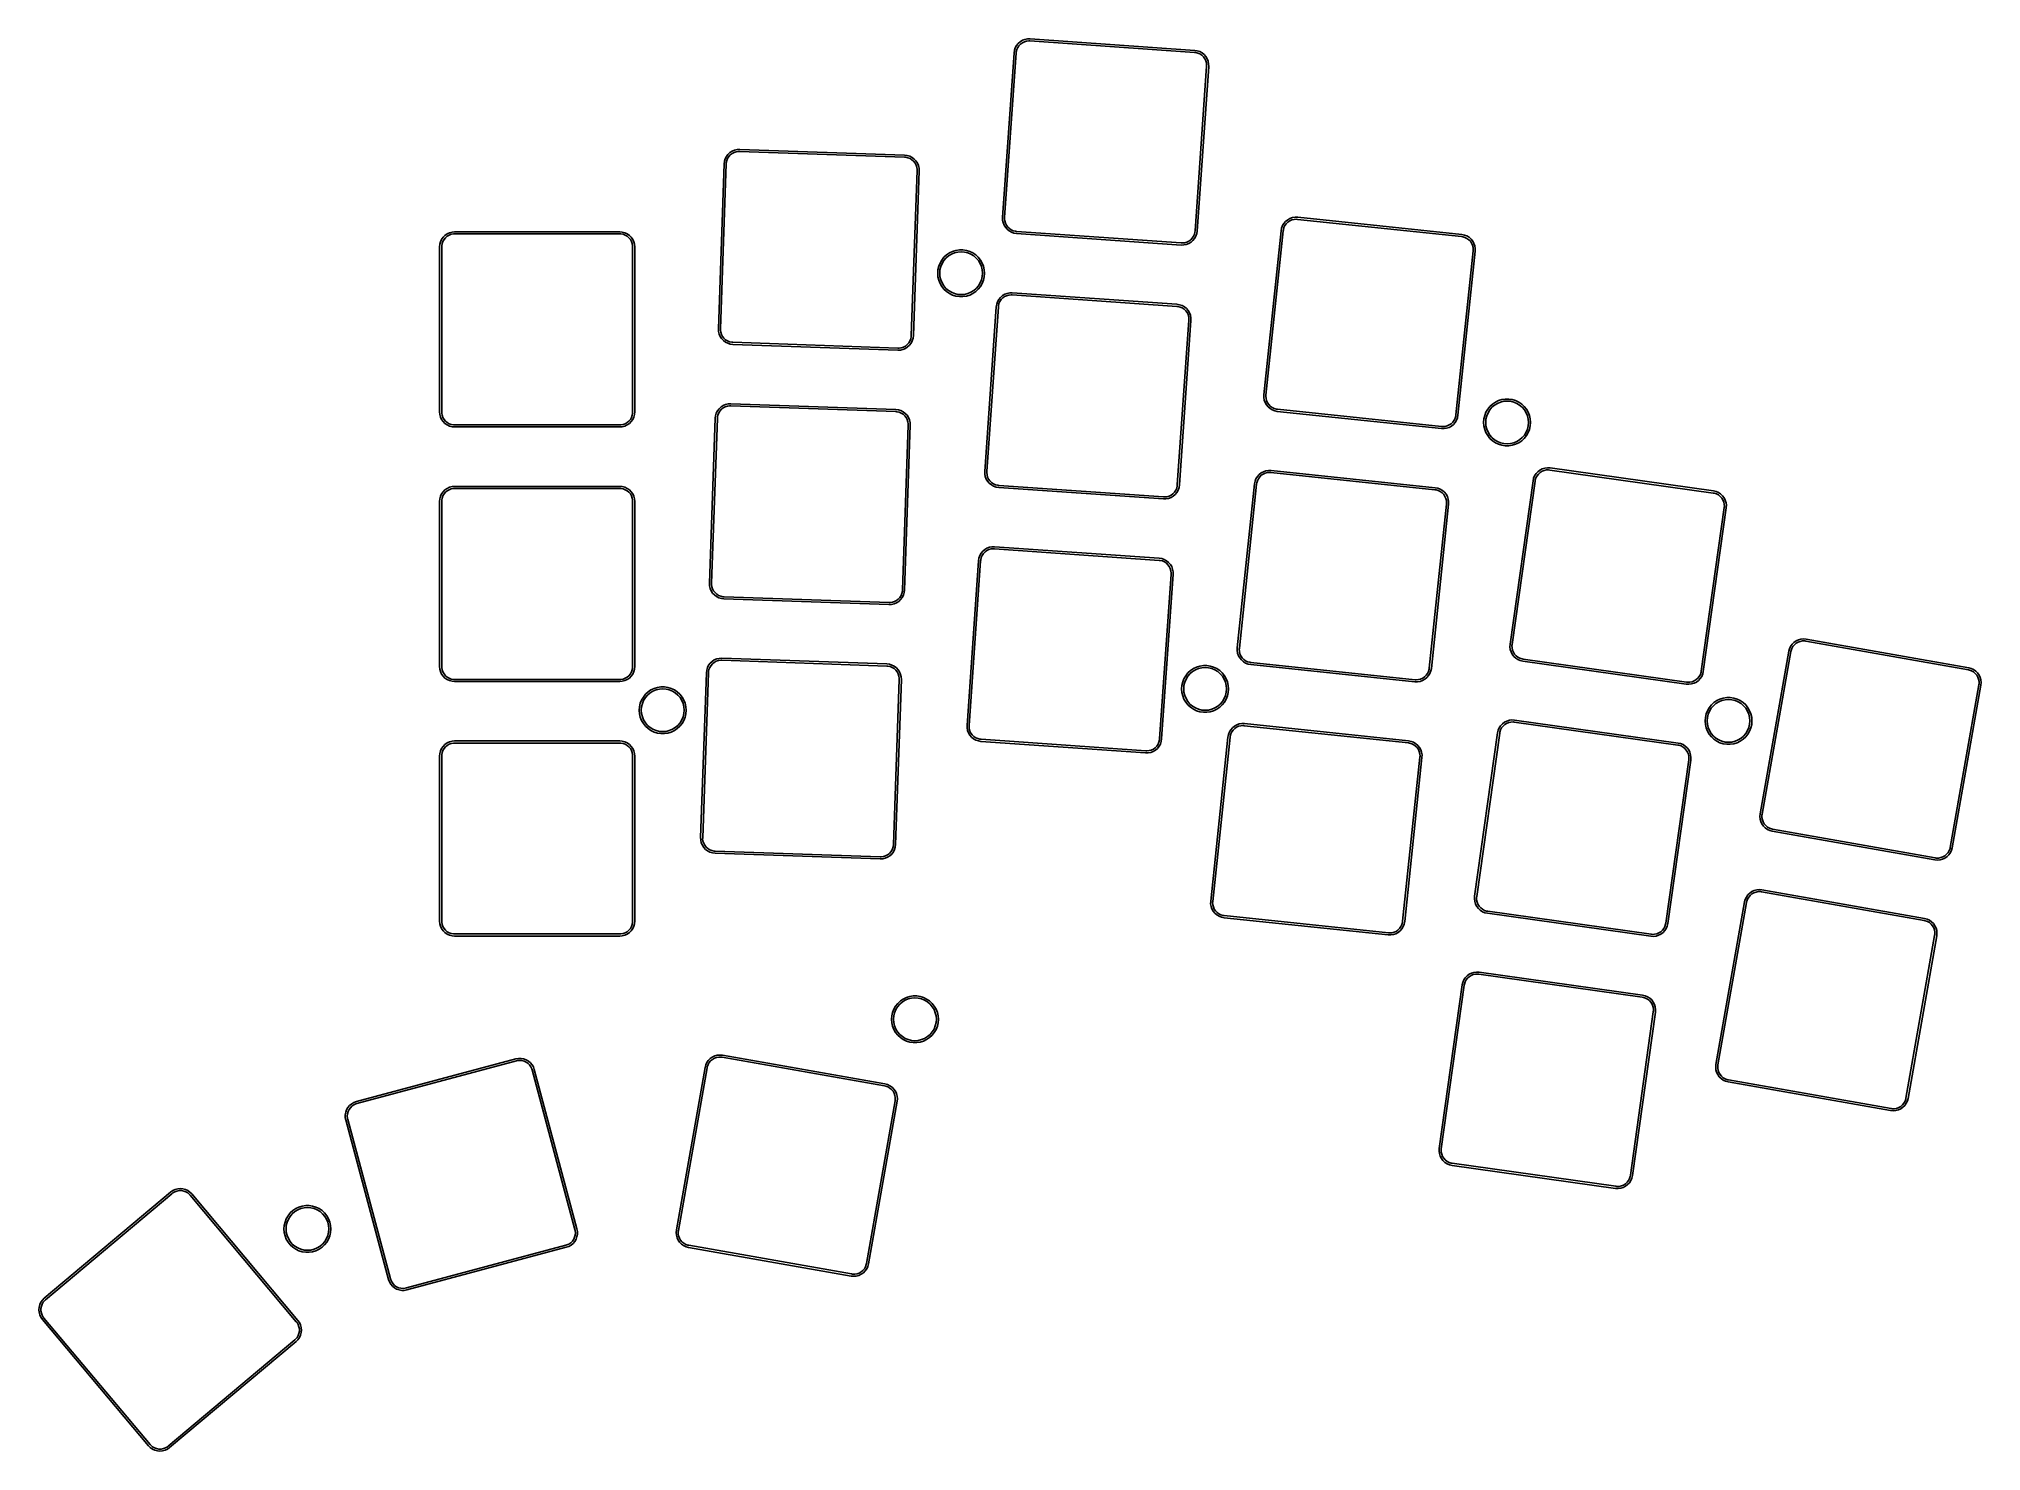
# Model space of a CAD drawing. Extents: x 44 to 183, y -132 to -31.
import ezdxf

# ---------------------------------------------------------------- set-up
doc = ezdxf.new("R2010")
doc.units = 0
doc.layers.add('BLACK', color=7, linetype='CONTINUOUS')

msp = doc.modelspace()

# ---------------------------------------------------------------- linework, layer by layer
at = {"layer": 'BLACK', "linetype": 'CONTINUOUS'}
for p, q in [((113.195, -43.5097), (114.019, -31.7385)), ((114.168, -31.749), (113.345, -43.5202)), ((114.019, -31.7385), (114.048, -31.5534)), ((114.019, -31.7385), (114.019, -31.7385)), ((114.048, -31.5534), (114.109, -31.3762)), ((114.109, -31.3762), (114.2, -31.2123)), ((114.174, -31.6682), (114.168, -31.749)), ((114.168, -31.749), (114.168, -31.749)), ((114.213, -31.5112), (114.174, -31.6682)), ((114.2, -31.2123), (114.318, -31.0667)), ((114.279, -31.3633), (114.213, -31.5112)), ((114.369, -31.2291), (114.279, -31.3633)), ((114.318, -31.0667), (114.459, -30.9438)), ((114.482, -31.1127), (114.369, -31.2291)), ((114.459, -30.9438), (114.62, -30.8473)), ((114.613, -31.0176), (114.482, -31.1127)), ((114.758, -30.9466), (114.613, -31.0176)), ((114.62, -30.8473), (114.795, -30.7801)), ((114.914, -30.902), (114.758, -30.9466)), ((114.795, -30.7801), (114.979, -30.7444)), ((115.075, -30.8851), (114.914, -30.902)), ((114.979, -30.7444), (115.166, -30.7411)), ((115.155, -30.8907), (115.075, -30.8851)), ((126.927, -31.7139), (115.155, -30.8907)), ((115.155, -30.8907), (115.155, -30.8907)), ((115.166, -30.7411), (115.166, -30.7411)), ((115.166, -30.7411), (115.166, -30.7411)), ((115.166, -30.7411), (126.937, -31.5642)), ((127.007, -31.7195), (126.927, -31.7139)), ((126.927, -31.7139), (126.927, -31.7139)), ((126.927, -31.7139), (126.927, -31.7139)), ((126.937, -31.5642), (126.937, -31.5642)), ((126.937, -31.5642), (126.937, -31.5642)), ((126.937, -31.5642), (126.937, -31.5642)), ((126.937, -31.5642), (127.122, -31.5935)), ((127.164, -31.7587), (127.007, -31.7195)), ((127.122, -31.5935), (127.299, -31.6546)), ((127.312, -31.8245), (127.164, -31.7587)), ((127.299, -31.6546), (127.463, -31.7454)), ((127.446, -31.915), (127.312, -31.8245)), ((127.563, -32.0274), (127.446, -31.915)), ((127.463, -31.7454), (127.609, -31.8633)), ((127.609, -31.8633), (127.732, -32.0047)), ((126.962, -44.4724), (127.785, -32.7011)), ((127.935, -32.7116), (127.111, -44.4828)), ((127.658, -32.1584), (127.563, -32.0274)), ((127.729, -32.3039), (127.658, -32.1584)), ((127.774, -32.4594), (127.729, -32.3039)), ((127.732, -32.0047), (127.828, -32.1654)), ((127.79, -32.6204), (127.774, -32.4594)), ((127.785, -32.7011), (127.79, -32.6204)), ((127.785, -32.7011), (127.785, -32.7011)), ((127.828, -32.1654), (127.895, -32.3403)), ((127.895, -32.3403), (127.931, -32.5242)), ((127.931, -32.5242), (127.934, -32.7114)), ((127.934, -32.7114), (127.935, -32.7116)), ((93.5674, -38.9994), (93.7045, -38.8716)), ((93.7045, -38.8716), (93.8616, -38.7695)), ((94.0035, -38.864), (93.8606, -38.94)), ((93.8616, -38.7695), (94.0341, -38.6963)), ((94.1574, -38.814), (94.0035, -38.864)), ((94.0341, -38.6963), (94.2167, -38.6542)), ((94.3177, -38.7914), (94.1574, -38.814)), ((94.2167, -38.6542), (94.4038, -38.6444)), ((94.3984, -38.7943), (94.3177, -38.7914)), ((94.3986, -38.7943), (94.3984, -38.7943)), ((106.191, -39.2061), (94.3986, -38.7943)), ((94.3986, -38.7943), (94.3986, -38.7943)), ((94.4038, -38.6444), (106.197, -39.0562)), ((94.4038, -38.6444), (94.4038, -38.6444)), ((92.8801, -51.474), (93.292, -39.6812)), ((93.4419, -39.6865), (93.0301, -51.4793)), ((93.292, -39.6812), (93.3148, -39.4952)), ((93.292, -39.6812), (93.292, -39.6812)), ((93.3148, -39.4952), (93.3696, -39.316)), ((93.3696, -39.316), (93.4546, -39.1491)), ((93.4447, -39.6056), (93.4419, -39.6865)), ((93.4419, -39.6865), (93.4419, -39.6865)), ((93.4419, -39.6865), (93.4419, -39.6865)), ((93.4419, -39.6865), (93.4419, -39.6865)), ((93.4783, -39.4473), (93.4447, -39.6056)), ((93.4546, -39.1491), (93.5674, -38.9994)), ((93.539, -39.2972), (93.4783, -39.4473)), ((93.6247, -39.1599), (93.539, -39.2972)), ((93.733, -39.0396), (93.6247, -39.1599)), ((93.8606, -38.94), (93.733, -39.0396)), ((106.272, -39.2089), (106.191, -39.2061)), ((106.191, -39.2061), (106.191, -39.2061)), ((106.197, -39.0562), (106.197, -39.0562)), ((106.197, -39.0562), (106.383, -39.079)), ((106.431, -39.2426), (106.272, -39.2089)), ((106.383, -39.079), (106.562, -39.1338)), ((106.581, -39.3032), (106.431, -39.2426)), ((106.562, -39.1338), (106.729, -39.2189)), ((106.718, -39.389), (106.581, -39.3032)), ((106.672, -51.9556), (107.084, -40.1628)), ((106.838, -39.4973), (106.718, -39.389)), ((106.729, -39.2189), (106.878, -39.3317)), ((107.233, -40.1681), (106.822, -51.9609)), ((106.938, -39.6248), (106.838, -39.4973)), ((106.878, -39.3317), (107.006, -39.4687)), ((107.014, -39.7677), (106.938, -39.6248)), ((107.006, -39.4687), (107.108, -39.6259)), ((107.064, -39.9217), (107.014, -39.7677)), ((107.086, -40.082), (107.064, -39.9217)), ((107.084, -40.1626), (107.086, -40.082)), ((107.084, -40.1628), (107.084, -40.1626)), ((107.108, -39.6259), (107.182, -39.7984)), ((107.182, -39.7984), (107.224, -39.9809)), ((107.224, -39.9809), (107.233, -40.1681)), ((107.233, -40.1681), (107.233, -40.1681)), ((107.233, -40.1681), (107.233, -40.1681)), ((107.233, -40.1681), (107.233, -40.1681)), ((113.195, -43.5098), (113.195, -43.5097)), ((113.195, -43.5097), (113.195, -43.5097)), ((113.195, -43.5097), (113.195, -43.5097)), ((113.195, -43.5097), (113.195, -43.5097)), ((113.199, -43.6971), (113.195, -43.5098)), ((113.234, -43.881), (113.199, -43.6971)), ((113.302, -44.056), (113.234, -43.881)), ((113.398, -44.2166), (113.302, -44.056)), ((113.345, -43.5202), (113.339, -43.6009)), ((113.339, -43.6009), (113.356, -43.7619)), ((113.345, -43.5202), (113.345, -43.5202)), ((113.356, -43.7619), (113.401, -43.9175)), ((113.521, -44.358), (113.398, -44.2166)), ((113.401, -43.9175), (113.472, -44.063)), ((113.472, -44.063), (113.567, -44.1939)), ((113.667, -44.4759), (113.521, -44.358)), ((113.567, -44.1939), (113.683, -44.3063)), ((113.683, -44.3063), (113.818, -44.3968)), ((113.818, -44.3968), (113.965, -44.4627)), ((133.116, -44.4552), (133.152, -44.2712)), ((133.152, -44.2712), (133.219, -44.0963)), ((133.219, -44.0963), (133.315, -43.9357)), ((133.273, -44.3904), (133.265, -44.4709)), ((133.318, -44.2348), (133.273, -44.3904)), ((133.315, -43.9357), (133.438, -43.7942)), ((133.389, -44.0893), (133.318, -44.2348)), ((133.484, -43.9583), (133.389, -44.0893)), ((133.438, -43.7942), (133.584, -43.6763)), ((133.601, -43.8459), (133.484, -43.9583)), ((133.584, -43.6763), (133.748, -43.5854)), ((133.735, -43.7554), (133.601, -43.8459)), ((133.883, -43.6895), (133.735, -43.7554)), ((133.748, -43.5854), (133.925, -43.5244)), ((134.04, -43.6504), (133.883, -43.6895)), ((133.925, -43.5244), (134.11, -43.4951)), ((134.201, -43.6391), (134.04, -43.6504)), ((134.11, -43.4951), (134.297, -43.4984)), ((134.281, -43.6475), (134.201, -43.6391)), ((134.282, -43.6476), (134.281, -43.6475)), ((146.017, -44.881), (134.282, -43.6476)), ((134.297, -43.4984), (134.297, -43.4984)), ((134.297, -43.4984), (134.297, -43.4984)), ((134.297, -43.4984), (146.033, -44.7319)), ((72.9505, -45.6141), (72.9668, -45.4274)), ((72.9505, -57.4141), (72.9505, -45.6141)), ((72.9505, -45.6141), (72.9505, -45.6141)), ((72.9668, -45.4274), (73.0153, -45.2464)), ((73.0153, -45.2464), (73.0945, -45.0766)), ((73.0945, -45.0766), (73.202, -44.9231)), ((73.1286, -45.3738), (73.1005, -45.5332)), ((73.1005, -45.5332), (73.1005, -45.6141)), ((73.1005, -45.6141), (73.1005, -45.6141)), ((73.1005, -45.6141), (73.1005, -57.4141)), ((73.184, -45.2217), (73.1286, -45.3738)), ((73.2649, -45.0815), (73.184, -45.2217)), ((73.202, -44.9231), (73.3345, -44.7906)), ((73.3689, -44.9575), (73.2649, -45.0815)), ((73.3345, -44.7906), (73.488, -44.6831)), ((73.4929, -44.8535), (73.3689, -44.9575)), ((73.488, -44.6831), (73.6578, -44.6039)), ((73.6331, -44.7726), (73.4929, -44.8535)), ((73.7852, -44.7172), (73.6331, -44.7726)), ((73.6578, -44.6039), (73.8388, -44.5554)), ((73.9446, -44.6891), (73.7852, -44.7172)), ((73.8388, -44.5554), (74.0255, -44.5391)), ((74.0255, -44.6891), (73.9446, -44.6891)), ((74.0255, -44.5391), (85.8255, -44.5391)), ((74.0255, -44.5391), (74.0255, -44.5391)), ((85.8255, -44.6891), (74.0255, -44.6891)), ((74.0255, -44.6891), (74.0255, -44.6891)), ((74.0255, -44.6891), (74.0255, -44.6891)), ((85.8255, -44.5391), (85.8255, -44.5391)), ((85.8255, -44.5391), (86.0122, -44.5555)), ((85.9064, -44.6891), (85.8255, -44.6891)), ((86.0658, -44.7172), (85.9064, -44.6891)), ((86.0122, -44.5555), (86.1932, -44.604)), ((86.2179, -44.7726), (86.0658, -44.7172)), ((86.1932, -44.604), (86.363, -44.6831)), ((86.3581, -44.8535), (86.2179, -44.7726)), ((86.4821, -44.9576), (86.3581, -44.8535)), ((86.363, -44.6831), (86.5165, -44.7906)), ((86.5861, -45.0815), (86.4821, -44.9576)), ((86.5165, -44.7906), (86.649, -44.9231)), ((86.667, -45.2217), (86.5861, -45.0815)), ((86.649, -44.9231), (86.7565, -45.0766)), ((86.7224, -45.3738), (86.667, -45.2217)), ((86.7505, -45.5332), (86.7224, -45.3738)), ((86.7505, -45.6141), (86.7505, -45.5332)), ((86.7505, -57.4141), (86.7505, -45.6141)), ((86.7505, -45.6141), (86.7505, -45.6141)), ((86.7505, -45.6141), (86.7505, -45.6141)), ((86.7565, -45.0766), (86.8357, -45.2465)), ((86.8357, -45.2465), (86.8842, -45.4275)), ((86.8842, -45.4275), (86.9005, -45.614)), ((86.9005, -45.614), (86.9005, -45.6141)), ((86.9005, -45.6141), (86.9005, -57.4141)), ((113.831, -44.5668), (113.667, -44.4759)), ((114.008, -44.6278), (113.831, -44.5668)), ((113.965, -44.4627), (114.123, -44.5018)), ((114.193, -44.6571), (114.008, -44.6278)), ((114.123, -44.5018), (114.203, -44.5075)), ((125.964, -45.4802), (114.193, -44.6571)), ((114.193, -44.6571), (114.193, -44.6571)), ((114.193, -44.6571), (114.193, -44.6571)), ((114.193, -44.6571), (114.193, -44.6571)), ((114.193, -44.6571), (114.193, -44.6571)), ((114.203, -44.5075), (114.203, -44.5075)), ((114.203, -44.5075), (125.974, -45.3306)), ((126.151, -45.477), (125.964, -45.4803)), ((125.964, -45.4803), (125.964, -45.4802)), ((125.964, -45.4802), (125.964, -45.4802)), ((125.964, -45.4802), (125.964, -45.4802)), ((125.974, -45.3306), (125.975, -45.3307)), ((125.975, -45.3307), (126.055, -45.3363)), ((126.055, -45.3363), (126.216, -45.3194)), ((126.335, -45.4413), (126.151, -45.477)), ((126.216, -45.3194), (126.372, -45.2748)), ((126.51, -45.3741), (126.335, -45.4413)), ((126.372, -45.2748), (126.517, -45.2038)), ((126.671, -45.2776), (126.51, -45.3741)), ((126.517, -45.2038), (126.648, -45.1087)), ((126.648, -45.1087), (126.761, -44.9922)), ((126.812, -45.1546), (126.671, -45.2776)), ((126.761, -44.9922), (126.851, -44.858)), ((126.93, -45.009), (126.812, -45.1546)), ((126.851, -44.858), (126.917, -44.7102)), ((126.917, -44.7102), (126.956, -44.5531)), ((127.021, -44.8451), (126.93, -45.009)), ((126.956, -44.5531), (126.962, -44.4724)), ((126.962, -44.4724), (126.962, -44.4724)), ((127.082, -44.6679), (127.021, -44.8451)), ((127.111, -44.4828), (127.082, -44.6679)), ((127.111, -44.4828), (127.111, -44.4828)), ((127.111, -44.4828), (127.111, -44.4828)), ((131.882, -56.1905), (133.116, -44.4552)), ((133.265, -44.4709), (132.032, -56.2062)), ((133.116, -44.4552), (133.116, -44.4552)), ((133.116, -44.4552), (133.116, -44.4552)), ((133.116, -44.4552), (133.116, -44.4552)), ((133.116, -44.4552), (133.116, -44.4552)), ((133.265, -44.4709), (133.265, -44.4709)), ((133.265, -44.4709), (133.265, -44.4709)), ((146.098, -44.8895), (146.017, -44.881)), ((146.017, -44.881), (146.017, -44.881)), ((146.033, -44.7319), (146.033, -44.7319)), ((146.033, -44.7319), (146.033, -44.7319)), ((146.033, -44.7319), (146.217, -44.7676)), ((146.253, -44.9341), (146.098, -44.8895)), ((146.217, -44.7676), (146.392, -44.8348)), ((146.399, -45.0051), (146.253, -44.9341)), ((146.392, -44.8348), (146.552, -44.9313)), ((146.529, -45.1002), (146.399, -45.0051)), ((146.642, -45.2166), (146.529, -45.1002)), ((146.552, -44.9313), (146.694, -45.0542)), ((146.732, -45.3508), (146.642, -45.2166)), ((146.694, -45.0542), (146.812, -45.1999)), ((146.798, -45.4987), (146.732, -45.3508)), ((146.837, -45.6557), (146.798, -45.4987)), ((146.812, -45.1999), (146.902, -45.3637)), ((146.849, -45.8172), (146.837, -45.6557)), ((146.84, -45.8977), (146.849, -45.8172)), ((146.902, -45.3637), (146.963, -45.5409)), ((146.963, -45.5409), (146.993, -45.726)), ((146.993, -45.726), (146.989, -45.9133)), ((108.58, -47.2484), (108.635, -47.0043)), ((108.635, -47.0043), (108.727, -46.7712)), ((108.781, -47.0253), (108.725, -47.2587)), ((108.727, -46.7712), (108.852, -46.5544)), ((108.873, -46.8035), (108.781, -47.0253)), ((108.852, -46.5544), (109.008, -46.3587)), ((108.998, -46.5989), (108.873, -46.8035)), ((109.154, -46.4163), (108.998, -46.5989)), ((109.008, -46.3587), (109.192, -46.1884)), ((109.337, -46.2604), (109.154, -46.4163)), ((109.192, -46.1884), (109.398, -46.0474)), ((109.542, -46.135), (109.337, -46.2604)), ((109.398, -46.0474), (109.624, -45.9388)), ((109.763, -46.0432), (109.542, -46.135)), ((109.624, -45.9388), (109.863, -45.865)), ((109.997, -45.9871), (109.763, -46.0432)), ((109.863, -45.865), (110.111, -45.8277)), ((110.236, -45.9683), (109.997, -45.9871)), ((110.111, -45.8277), (110.361, -45.8277)), ((110.475, -45.9871), (110.236, -45.9683)), ((110.361, -45.8277), (110.609, -45.865)), ((110.709, -46.0432), (110.475, -45.9871)), ((110.609, -45.865), (110.848, -45.9388)), ((110.93, -46.135), (110.709, -46.0432)), ((110.848, -45.9388), (111.073, -46.0474)), ((111.135, -46.2604), (110.93, -46.135)), ((111.073, -46.0474), (111.28, -46.1884)), ((111.318, -46.4163), (111.135, -46.2604)), ((111.28, -46.1884), (111.464, -46.3587)), ((111.474, -46.5989), (111.318, -46.4163)), ((111.464, -46.3587), (111.62, -46.5544)), ((111.599, -46.8035), (111.474, -46.5989)), ((111.691, -47.0253), (111.599, -46.8035)), ((111.62, -46.5544), (111.745, -46.7712)), ((111.747, -47.2587), (111.691, -47.0253)), ((111.745, -46.7712), (111.837, -47.0043)), ((111.837, -47.0043), (111.892, -47.2484)), ((145.607, -57.633), (146.84, -45.8977)), ((146.989, -45.9134), (145.756, -57.6487)), ((146.84, -45.8977), (146.84, -45.8977)), ((146.989, -45.9133), (146.989, -45.9134)), ((108.561, -47.498), (108.58, -47.2484)), ((108.58, -47.7476), (108.561, -47.498)), ((108.635, -47.9917), (108.58, -47.7476)), ((108.727, -48.2248), (108.635, -47.9917)), ((108.725, -47.2587), (108.706, -47.498)), ((108.706, -47.498), (108.725, -47.7373)), ((108.725, -47.7373), (108.781, -47.9707)), ((108.852, -48.4416), (108.727, -48.2248)), ((108.781, -47.9707), (108.873, -48.1925)), ((109.008, -48.6373), (108.852, -48.4416)), ((108.873, -48.1925), (108.998, -48.3971)), ((108.998, -48.3971), (109.154, -48.5797)), ((109.154, -48.5797), (109.337, -48.7356)), ((111.135, -48.7356), (111.318, -48.5797)), ((111.318, -48.5797), (111.474, -48.3971)), ((111.62, -48.4416), (111.464, -48.6373)), ((111.474, -48.3971), (111.599, -48.1925)), ((111.599, -48.1925), (111.691, -47.9707)), ((111.745, -48.2248), (111.62, -48.4416)), ((111.691, -47.9707), (111.747, -47.7373)), ((111.837, -47.9917), (111.745, -48.2248)), ((111.766, -47.498), (111.747, -47.2587)), ((111.747, -47.7373), (111.766, -47.498)), ((111.892, -47.7476), (111.837, -47.9917)), ((111.892, -47.2484), (111.911, -47.498)), ((111.911, -47.498), (111.892, -47.7476)), ((109.192, -48.8076), (109.008, -48.6373)), ((109.398, -48.9486), (109.192, -48.8076)), ((109.337, -48.7356), (109.542, -48.861)), ((109.624, -49.0572), (109.398, -48.9486)), ((109.542, -48.861), (109.763, -48.9528)), ((109.863, -49.131), (109.624, -49.0572)), ((109.763, -48.9528), (109.997, -49.0089)), ((110.111, -49.1683), (109.863, -49.131)), ((109.997, -49.0089), (110.236, -49.0277)), ((110.361, -49.1683), (110.111, -49.1683)), ((110.236, -49.0277), (110.475, -49.0089)), ((110.609, -49.131), (110.361, -49.1683)), ((110.475, -49.0089), (110.709, -48.9528)), ((110.848, -49.0572), (110.609, -49.131)), ((110.709, -48.9528), (110.93, -48.861)), ((111.073, -48.9486), (110.848, -49.0572)), ((110.93, -48.861), (111.135, -48.7356)), ((111.28, -48.8076), (111.073, -48.9486)), ((111.464, -48.6373), (111.28, -48.8076)), ((111.926, -61.6654), (112.749, -49.8942)), ((112.899, -49.9046), (112.075, -61.6759)), ((112.749, -49.8941), (112.778, -49.7091)), ((112.749, -49.8942), (112.749, -49.8941)), ((112.749, -49.8942), (112.749, -49.8942)), ((112.749, -49.8942), (112.749, -49.8942)), ((112.749, -49.8942), (112.749, -49.8942)), ((112.778, -49.7091), (112.839, -49.5319)), ((112.839, -49.5319), (112.93, -49.368)), ((112.904, -49.8239), (112.899, -49.9046)), ((112.899, -49.9046), (112.899, -49.9046)), ((112.899, -49.9046), (112.899, -49.9046)), ((112.943, -49.6668), (112.904, -49.8239)), ((112.93, -49.368), (113.048, -49.2224)), ((113.009, -49.519), (112.943, -49.6668)), ((113.1, -49.3848), (113.009, -49.519)), ((113.048, -49.2224), (113.189, -49.0994)), ((113.212, -49.2683), (113.1, -49.3848)), ((113.189, -49.0994), (113.35, -49.0029)), ((113.343, -49.1732), (113.212, -49.2683)), ((113.489, -49.1023), (113.343, -49.1732)), ((113.35, -49.0029), (113.525, -48.9358)), ((113.644, -49.0576), (113.489, -49.1023)), ((113.525, -48.9358), (113.709, -48.9)), ((113.805, -49.0407), (113.644, -49.0576)), ((113.709, -48.9), (113.896, -48.8967)), ((113.886, -49.0464), (113.805, -49.0407)), ((125.657, -49.8695), (113.886, -49.0464)), ((113.886, -49.0464), (113.886, -49.0464)), ((113.886, -49.0464), (113.886, -49.0464)), ((113.896, -48.8967), (113.896, -48.8968)), ((113.896, -48.8968), (125.668, -49.7199)), ((125.738, -49.8752), (125.657, -49.8695)), ((125.657, -49.8695), (125.657, -49.8695)), ((125.657, -49.8695), (125.657, -49.8695)), ((125.657, -49.8695), (125.657, -49.8695)), ((125.668, -49.7199), (125.668, -49.7199)), ((125.668, -49.7199), (125.853, -49.7492)), ((125.895, -49.9143), (125.738, -49.8752)), ((125.853, -49.7492), (126.03, -49.8102)), ((126.043, -49.9801), (125.895, -49.9143)), ((126.03, -49.8102), (126.194, -49.901)), ((126.177, -50.0707), (126.043, -49.9801)), ((126.194, -49.901), (126.339, -50.019)), ((125.692, -62.628), (126.515, -50.8568)), ((126.665, -50.8673), (125.842, -62.6385)), ((126.293, -50.1831), (126.177, -50.0707)), ((126.389, -50.314), (126.293, -50.1831)), ((126.339, -50.019), (126.462, -50.1604)), ((126.459, -50.4595), (126.389, -50.314)), ((126.504, -50.6151), (126.459, -50.4595)), ((126.462, -50.1604), (126.559, -50.321)), ((126.521, -50.7761), (126.504, -50.6151)), ((126.515, -50.8565), (126.521, -50.7761)), ((126.515, -50.8568), (126.515, -50.8565)), ((126.559, -50.321), (126.626, -50.496)), ((126.626, -50.496), (126.662, -50.6799)), ((126.662, -50.6799), (126.665, -50.8673)), ((126.665, -50.8673), (126.665, -50.8673)), ((126.665, -50.8673), (126.665, -50.8673)), ((126.665, -50.8673), (126.665, -50.8673)), ((92.8899, -51.6612), (92.8801, -51.474)), ((92.8801, -51.474), (92.8801, -51.474)), ((92.8801, -51.474), (92.8801, -51.474)), ((92.8801, -51.474), (92.8801, -51.474)), ((92.9321, -51.8437), (92.8899, -51.6612)), ((93.0053, -52.0162), (92.9321, -51.8437)), ((93.1074, -52.1734), (93.0053, -52.0162)), ((93.03, -51.4795), (93.0272, -51.5601)), ((93.0272, -51.5601), (93.0497, -51.7204)), ((93.0301, -51.4793), (93.03, -51.4795)), ((93.0497, -51.7204), (93.0997, -51.8744)), ((93.0997, -51.8744), (93.1757, -52.0173)), ((93.2352, -52.3104), (93.1074, -52.1734)), ((93.1757, -52.0173), (93.2754, -52.1448)), ((93.3848, -52.4232), (93.2352, -52.3104)), ((93.2754, -52.1448), (93.3957, -52.2531)), ((93.5518, -52.5083), (93.3848, -52.4232)), ((93.3957, -52.2531), (93.5329, -52.3389)), ((93.5329, -52.3389), (93.683, -52.3995)), ((93.731, -52.5631), (93.5518, -52.5083)), ((93.683, -52.3995), (93.8413, -52.4332)), ((93.917, -52.5859), (93.731, -52.5631)), ((93.8413, -52.4332), (93.9222, -52.436)), ((105.71, -52.9977), (93.917, -52.5859)), ((93.917, -52.5859), (93.917, -52.5859)), ((93.917, -52.5859), (93.917, -52.5859)), ((93.9222, -52.436), (93.9222, -52.436)), ((93.9222, -52.436), (105.715, -52.8478)), ((106.11, -52.7781), (106.253, -52.7021)), ((106.253, -52.7021), (106.381, -52.6025)), ((106.381, -52.6025), (106.489, -52.4822)), ((106.546, -52.6427), (106.409, -52.7705)), ((106.489, -52.4822), (106.575, -52.3449)), ((106.659, -52.493), (106.546, -52.6427)), ((106.575, -52.3449), (106.635, -52.1948)), ((106.635, -52.1948), (106.669, -52.0365)), ((106.744, -52.3261), (106.659, -52.493)), ((106.669, -52.0365), (106.672, -51.9556)), ((106.672, -51.9556), (106.672, -51.9556)), ((106.672, -51.9556), (106.672, -51.9556)), ((106.672, -51.9556), (106.672, -51.9556)), ((106.799, -52.1469), (106.744, -52.3261)), ((106.822, -51.9609), (106.799, -52.1469)), ((105.897, -52.9879), (105.71, -52.9977)), ((105.71, -52.9977), (105.71, -52.9977)), ((105.715, -52.8478), (105.715, -52.8478)), ((105.715, -52.8478), (105.796, -52.8507)), ((105.796, -52.8507), (105.956, -52.8281)), ((106.079, -52.9458), (105.897, -52.9879)), ((105.956, -52.8281), (106.11, -52.7781)), ((106.252, -52.8726), (106.079, -52.9458)), ((106.409, -52.7705), (106.252, -52.8726)), ((93.2265, -56.9585), (93.3989, -56.8853)), ((93.3989, -56.8853), (93.5815, -56.8432)), ((93.5815, -56.8432), (93.7683, -56.8334)), ((93.7683, -56.8334), (93.7686, -56.8333)), ((93.7686, -56.8333), (105.561, -57.2451)), ((93.7686, -56.8333), (93.7686, -56.8333)), ((93.7686, -56.8333), (93.7686, -56.8333)), ((131.879, -56.3779), (131.882, -56.1905)), ((131.908, -56.563), (131.879, -56.3779)), ((131.882, -56.1905), (131.882, -56.1905)), ((131.969, -56.7402), (131.908, -56.563)), ((132.06, -56.904), (131.969, -56.7402)), ((132.032, -56.2064), (132.023, -56.2867)), ((132.023, -56.2867), (132.034, -56.4482)), ((132.032, -56.2062), (132.032, -56.2064)), ((132.034, -56.4482), (132.074, -56.6052)), ((132.178, -57.0497), (132.06, -56.904)), ((132.074, -56.6052), (132.139, -56.7531)), ((132.139, -56.7531), (132.23, -56.8873)), ((132.23, -56.8873), (132.342, -57.0037)), ((148.04, -57.0267), (148.223, -56.8564)), ((148.369, -56.9284), (148.186, -57.0843)), ((148.223, -56.8564), (148.43, -56.7154)), ((148.573, -56.803), (148.369, -56.9284)), ((148.43, -56.7154), (148.656, -56.6068)), ((148.795, -56.7112), (148.573, -56.803)), ((148.656, -56.6068), (148.895, -56.533)), ((149.029, -56.6551), (148.795, -56.7112)), ((148.895, -56.533), (149.143, -56.4957)), ((149.268, -56.6363), (149.029, -56.6551)), ((149.143, -56.4957), (149.393, -56.4957)), ((149.507, -56.6551), (149.268, -56.6363)), ((149.393, -56.4957), (149.641, -56.533)), ((149.741, -56.7112), (149.507, -56.6551)), ((149.641, -56.533), (149.88, -56.6068)), ((149.962, -56.803), (149.741, -56.7112)), ((149.88, -56.6068), (150.105, -56.7154)), ((150.167, -56.9284), (149.962, -56.803)), ((150.105, -56.7154), (150.312, -56.8564)), ((150.349, -57.0843), (150.167, -56.9284)), ((150.312, -56.8564), (150.496, -57.0267)), ((72.9668, -57.6008), (72.9505, -57.4141)), ((72.9505, -57.4141), (72.9505, -57.4141)), ((72.9505, -57.4141), (72.9505, -57.4141)), ((73.0153, -57.7818), (72.9668, -57.6008)), ((73.0945, -57.9516), (73.0153, -57.7818)), ((73.202, -58.1051), (73.0945, -57.9516)), ((73.1005, -57.4141), (73.1005, -57.4143)), ((73.1005, -57.4143), (73.1005, -57.495)), ((73.1005, -57.495), (73.1286, -57.6544)), ((73.1286, -57.6544), (73.184, -57.8065)), ((73.184, -57.8065), (73.2649, -57.9467)), ((73.3345, -58.2376), (73.202, -58.1051)), ((73.2649, -57.9467), (73.3689, -58.0707)), ((73.488, -58.3451), (73.3345, -58.2376)), ((73.3689, -58.0707), (73.4929, -58.1747)), ((73.4929, -58.1747), (73.6331, -58.2557)), ((73.6331, -58.2557), (73.7852, -58.311)), ((73.7852, -58.311), (73.9446, -58.3391)), ((85.9064, -58.3391), (86.0658, -58.311)), ((86.0658, -58.311), (86.2179, -58.2556)), ((86.2179, -58.2556), (86.3581, -58.1747)), ((86.3581, -58.1747), (86.4821, -58.0707)), ((86.5165, -58.2376), (86.363, -58.3451)), ((86.4821, -58.0707), (86.5861, -57.9467)), ((86.649, -58.1051), (86.5165, -58.2376)), ((86.5861, -57.9467), (86.667, -57.8065)), ((86.7565, -57.9516), (86.649, -58.1051)), ((86.667, -57.8065), (86.7224, -57.6544)), ((86.7224, -57.6544), (86.7505, -57.495)), ((86.7505, -57.495), (86.7505, -57.4141)), ((86.8357, -57.7818), (86.7565, -57.9516)), ((86.8842, -57.6008), (86.8357, -57.7818)), ((86.9005, -57.4141), (86.8842, -57.6008)), ((86.9005, -57.4141), (86.9005, -57.4141)), ((92.245, -69.6629), (92.6568, -57.8701)), ((92.8067, -57.8754), (92.3949, -69.6682)), ((92.6568, -57.8701), (92.6796, -57.6841)), ((92.6568, -57.8701), (92.6568, -57.8701)), ((92.6568, -57.8701), (92.6568, -57.8701)), ((92.6568, -57.8701), (92.6568, -57.8701)), ((92.6796, -57.6841), (92.7344, -57.505)), ((92.7344, -57.505), (92.8195, -57.338)), ((92.8095, -57.7945), (92.8067, -57.8754)), ((92.8067, -57.8754), (92.8067, -57.8754)), ((92.8432, -57.6362), (92.8095, -57.7945)), ((92.8195, -57.338), (92.9323, -57.1884)), ((92.9038, -57.4861), (92.8432, -57.6362)), ((92.9896, -57.3489), (92.9038, -57.4861)), ((92.9323, -57.1884), (93.0693, -57.0606)), ((93.0979, -57.2286), (92.9896, -57.3489)), ((93.0693, -57.0606), (93.2265, -56.9585)), ((93.2254, -57.129), (93.0979, -57.2286)), ((93.3683, -57.053), (93.2254, -57.129)), ((93.5223, -57.003), (93.3683, -57.053)), ((93.6825, -56.9805), (93.5223, -57.003)), ((93.7634, -56.9833), (93.6825, -56.9805)), ((105.556, -57.395), (93.7634, -56.9832)), ((93.7634, -56.9832), (93.7634, -56.9832)), ((93.7634, -56.9832), (93.7634, -56.9832)), ((93.7634, -56.9832), (93.7634, -56.9833)), ((105.637, -57.3979), (105.556, -57.395)), ((105.556, -57.395), (105.556, -57.395)), ((105.556, -57.395), (105.556, -57.395)), ((105.561, -57.2451), (105.561, -57.2451)), ((105.561, -57.2451), (105.561, -57.2451)), ((105.561, -57.2451), (105.747, -57.268)), ((105.795, -57.4315), (105.637, -57.3979)), ((105.747, -57.268), (105.927, -57.3228)), ((105.945, -57.4921), (105.795, -57.4315)), ((105.927, -57.3228), (106.094, -57.4078)), ((106.083, -57.5779), (105.945, -57.4921)), ((106.203, -57.6862), (106.083, -57.5779)), ((106.094, -57.4078), (106.243, -57.5206)), ((106.303, -57.8138), (106.203, -57.6862)), ((106.243, -57.5206), (106.371, -57.6576)), ((106.379, -57.9567), (106.303, -57.8138)), ((106.371, -57.6576), (106.473, -57.8148)), ((106.429, -58.1106), (106.379, -57.9567)), ((106.451, -58.2709), (106.429, -58.1106)), ((106.448, -58.3517), (106.451, -58.2709)), ((106.473, -57.8148), (106.546, -57.9873)), ((106.546, -57.9873), (106.588, -58.1699)), ((106.588, -58.1699), (106.598, -58.357)), ((132.32, -57.1726), (132.178, -57.0497)), ((132.48, -57.2691), (132.32, -57.1726)), ((132.342, -57.0037), (132.473, -57.0988)), ((132.473, -57.0988), (132.619, -57.1698)), ((132.655, -57.3363), (132.48, -57.2691)), ((132.619, -57.1698), (132.774, -57.2144)), ((132.839, -57.372), (132.655, -57.3363)), ((132.774, -57.2144), (132.855, -57.2228)), ((144.575, -58.6055), (132.839, -57.372)), ((132.839, -57.372), (132.839, -57.372)), ((132.855, -57.2228), (132.855, -57.2228)), ((132.855, -57.2228), (132.855, -57.2228)), ((132.855, -57.2228), (132.855, -57.2228)), ((132.855, -57.2228), (144.59, -58.4563)), ((145.137, -58.3484), (145.271, -58.2579)), ((145.271, -58.2579), (145.388, -58.1455)), ((145.434, -58.3096), (145.288, -58.4275)), ((145.388, -58.1455), (145.483, -58.0146)), ((145.557, -58.1682), (145.434, -58.3096)), ((145.483, -58.0146), (145.554, -57.8691)), ((145.554, -57.8691), (145.598, -57.7135)), ((145.653, -58.0076), (145.557, -58.1682)), ((145.598, -57.7135), (145.607, -57.633)), ((145.607, -57.633), (145.607, -57.633)), ((145.72, -57.8326), (145.653, -58.0076)), ((145.756, -57.6487), (145.72, -57.8326)), ((145.756, -57.6487), (145.756, -57.6487)), ((145.756, -57.6487), (145.756, -57.6487)), ((145.756, -57.6487), (145.756, -57.6487)), ((147.593, -58.166), (147.612, -57.9164)), ((147.612, -58.4156), (147.593, -58.166)), ((147.612, -57.9164), (147.667, -57.6723)), ((147.667, -57.6723), (147.759, -57.4392)), ((147.757, -57.9267), (147.738, -58.166)), ((147.738, -58.166), (147.757, -58.4053)), ((147.813, -57.6933), (147.757, -57.9267)), ((147.759, -57.4392), (147.884, -57.2224)), ((147.905, -57.4715), (147.813, -57.6933)), ((147.884, -57.2224), (148.04, -57.0267)), ((148.03, -57.2669), (147.905, -57.4715)), ((148.186, -57.0843), (148.03, -57.2669)), ((150.505, -57.2669), (150.349, -57.0843)), ((150.496, -57.0267), (150.652, -57.2224)), ((150.631, -57.4715), (150.505, -57.2669)), ((150.723, -57.6933), (150.631, -57.4715)), ((150.652, -57.2224), (150.777, -57.4392)), ((150.779, -57.9267), (150.723, -57.6933)), ((150.777, -57.4392), (150.868, -57.6723)), ((150.798, -58.166), (150.779, -57.9267)), ((150.779, -58.4053), (150.798, -58.166)), ((150.868, -57.6723), (150.924, -57.9164)), ((150.924, -57.9164), (150.943, -58.166)), ((150.943, -58.166), (150.924, -58.4156)), ((73.6578, -58.4243), (73.488, -58.3451)), ((73.8388, -58.4728), (73.6578, -58.4243)), ((74.0255, -58.4891), (73.8388, -58.4728)), ((73.9446, -58.3391), (74.0255, -58.3391)), ((74.0255, -58.3391), (74.0255, -58.3391)), ((74.0255, -58.3391), (85.8255, -58.3391)), ((85.8255, -58.4891), (74.0255, -58.4891)), ((74.0255, -58.4891), (74.0255, -58.4891)), ((74.0255, -58.4891), (74.0255, -58.4891)), ((85.8255, -58.3391), (85.8255, -58.3391)), ((85.8255, -58.3391), (85.9064, -58.3391)), ((86.0122, -58.4728), (85.8255, -58.4891)), ((85.8255, -58.4891), (85.8255, -58.4891)), ((85.8255, -58.4891), (85.8255, -58.4891)), ((85.8255, -58.4891), (85.8255, -58.4891)), ((85.8255, -58.4891), (85.8255, -58.4891)), ((86.1932, -58.4243), (86.0122, -58.4728)), ((86.363, -58.3451), (86.1932, -58.4243)), ((106.037, -70.1446), (106.448, -58.3517)), ((106.598, -58.357), (106.186, -70.1498)), ((106.448, -58.3517), (106.448, -58.3517)), ((106.598, -58.357), (106.598, -58.357)), ((106.598, -58.357), (106.598, -58.357)), ((106.598, -58.357), (106.598, -58.357)), ((106.598, -58.357), (106.598, -58.357)), ((144.762, -58.6087), (144.575, -58.6054)), ((144.575, -58.6054), (144.575, -58.6055)), ((144.575, -58.6055), (144.575, -58.6055)), ((144.575, -58.6055), (144.575, -58.6055)), ((144.575, -58.6055), (144.575, -58.6055)), ((144.59, -58.4563), (144.59, -58.4562)), ((144.59, -58.4562), (144.671, -58.4647)), ((144.671, -58.4647), (144.832, -58.4534)), ((144.947, -58.5794), (144.762, -58.6087)), ((144.832, -58.4534), (144.989, -58.4142)), ((145.124, -58.5184), (144.947, -58.5794)), ((144.989, -58.4142), (145.137, -58.3484)), ((145.288, -58.4275), (145.124, -58.5184)), ((147.667, -58.6597), (147.612, -58.4156)), ((147.759, -58.8928), (147.667, -58.6597)), ((147.757, -58.4053), (147.813, -58.6387)), ((147.884, -59.1096), (147.759, -58.8928)), ((147.813, -58.6387), (147.905, -58.8605)), ((148.04, -59.3053), (147.884, -59.1096)), ((147.905, -58.8605), (148.03, -59.0651)), ((148.03, -59.0651), (148.186, -59.2477)), ((148.223, -59.4756), (148.04, -59.3053)), ((148.186, -59.2477), (148.369, -59.4036)), ((148.43, -59.6166), (148.223, -59.4756)), ((148.369, -59.4036), (148.573, -59.529)), ((148.656, -59.7252), (148.43, -59.6166)), ((148.573, -59.529), (148.795, -59.6208)), ((148.795, -59.6208), (149.029, -59.6769)), ((149.029, -59.6769), (149.268, -59.6957)), ((149.268, -59.6957), (149.507, -59.6769)), ((149.507, -59.6769), (149.741, -59.6208)), ((149.741, -59.6208), (149.962, -59.529)), ((150.105, -59.6166), (149.88, -59.7252)), ((149.962, -59.529), (150.167, -59.4036)), ((150.312, -59.4756), (150.105, -59.6166)), ((150.167, -59.4036), (150.349, -59.2477)), ((150.496, -59.3053), (150.312, -59.4756)), ((150.349, -59.2477), (150.505, -59.0651)), ((150.652, -59.1096), (150.496, -59.3053)), ((150.505, -59.0651), (150.631, -58.8605)), ((150.631, -58.8605), (150.723, -58.6387)), ((150.777, -58.8928), (150.652, -59.1096)), ((150.723, -58.6387), (150.779, -58.4053)), ((150.868, -58.6597), (150.777, -58.8928)), ((150.924, -58.4156), (150.868, -58.6597)), ((148.895, -59.799), (148.656, -59.7252)), ((149.143, -59.8363), (148.895, -59.799)), ((149.393, -59.8363), (149.143, -59.8363)), ((149.641, -59.799), (149.393, -59.8363)), ((149.88, -59.7252), (149.641, -59.799)), ((111.926, -61.6655), (111.926, -61.6654)), ((111.929, -61.8528), (111.926, -61.6655)), ((111.965, -62.0367), (111.929, -61.8528)), ((112.032, -62.2116), (111.965, -62.0367)), ((112.129, -62.3723), (112.032, -62.2116)), ((112.075, -61.6759), (112.07, -61.7566)), ((112.07, -61.7566), (112.087, -61.9176)), ((112.075, -61.6759), (112.075, -61.6759)), ((112.087, -61.9176), (112.131, -62.0732)), ((112.251, -62.5137), (112.129, -62.3723)), ((112.131, -62.0732), (112.202, -62.2186)), ((112.202, -62.2186), (112.297, -62.3496)), ((112.297, -62.3496), (112.414, -62.462)), ((112.414, -62.462), (112.548, -62.5525)), ((131.213, -62.5555), (131.249, -62.3715)), ((131.249, -62.3715), (131.316, -62.1966)), ((131.316, -62.1966), (131.413, -62.0359)), ((131.416, -62.3351), (131.371, -62.4907)), ((131.413, -62.0359), (131.536, -61.8945)), ((131.487, -62.1896), (131.416, -62.3351)), ((131.582, -62.0586), (131.487, -62.1896)), ((131.536, -61.8945), (131.681, -61.7766)), ((131.698, -61.9462), (131.582, -62.0586)), ((131.681, -61.7766), (131.845, -61.6857)), ((131.832, -61.8557), (131.698, -61.9462)), ((131.98, -61.7898), (131.832, -61.8557)), ((131.845, -61.6857), (132.022, -61.6247)), ((132.137, -61.7507), (131.98, -61.7898)), ((132.022, -61.6247), (132.208, -61.5954)), ((132.299, -61.7394), (132.137, -61.7507)), ((132.208, -61.5954), (132.395, -61.5986)), ((132.379, -61.7478), (132.299, -61.7394)), ((132.379, -61.7479), (132.379, -61.7478)), ((144.115, -62.9813), (132.379, -61.7479)), ((132.395, -61.5986), (132.395, -61.5987)), ((132.395, -61.5987), (132.395, -61.5987)), ((132.395, -61.5987), (132.395, -61.5987)), ((132.395, -61.5987), (144.13, -62.8322)), ((149.482, -74.0215), (151.125, -62.3363)), ((151.273, -62.3572), (149.631, -74.0424)), ((151.125, -62.3363), (151.167, -62.1537)), ((151.125, -62.3363), (151.125, -62.3363)), ((151.125, -62.3363), (151.125, -62.3363)), ((151.125, -62.3363), (151.125, -62.3363)), ((151.125, -62.3363), (151.125, -62.3363)), ((151.167, -62.1537), (151.24, -61.9812)), ((151.24, -61.9812), (151.342, -61.8241)), ((151.284, -62.2771), (151.273, -62.3572)), ((151.273, -62.3572), (151.273, -62.3572)), ((151.273, -62.3572), (151.273, -62.3572)), ((151.334, -62.1231), (151.284, -62.2771)), ((151.41, -61.9802), (151.334, -62.1231)), ((151.342, -61.8241), (151.47, -61.687)), ((151.51, -61.8527), (151.41, -61.9802)), ((151.47, -61.687), (151.619, -61.5743)), ((151.63, -61.7443), (151.51, -61.8527)), ((151.619, -61.5743), (151.786, -61.4892)), ((151.768, -61.6586), (151.63, -61.7443)), ((151.918, -61.5979), (151.768, -61.6586)), ((151.786, -61.4892), (151.966, -61.4344)), ((152.076, -61.5643), (151.918, -61.5979)), ((151.966, -61.4344), (152.152, -61.4115)), ((152.238, -61.5586), (152.076, -61.5643)), ((152.152, -61.4115), (152.339, -61.4214)), ((152.318, -61.5699), (152.238, -61.5586)), ((164.003, -63.2122), (152.318, -61.5699)), ((152.318, -61.5699), (152.318, -61.5699)), ((152.339, -61.4214), (152.339, -61.4214)), ((152.339, -61.4214), (152.339, -61.4214)), ((152.339, -61.4214), (164.024, -63.0636)), ((72.9505, -63.8141), (72.9668, -63.6274)), ((72.9505, -75.6141), (72.9505, -63.8141)), ((72.9505, -63.8141), (72.9505, -63.8141)), ((72.9668, -63.6274), (73.0153, -63.4464)), ((73.0153, -63.4464), (73.0945, -63.2766)), ((73.0945, -63.2766), (73.202, -63.1231)), ((73.1286, -63.5738), (73.1005, -63.7332)), ((73.1005, -63.7332), (73.1005, -63.8141)), ((73.1005, -63.8141), (73.1005, -63.8141)), ((73.1005, -63.8141), (73.1005, -75.6141)), ((73.184, -63.4217), (73.1286, -63.5738)), ((73.2649, -63.2815), (73.184, -63.4217)), ((73.202, -63.1231), (73.3345, -62.9906)), ((73.3689, -63.1575), (73.2649, -63.2815)), ((73.3345, -62.9906), (73.488, -62.8831)), ((73.4929, -63.0535), (73.3689, -63.1575)), ((73.488, -62.8831), (73.6578, -62.8039)), ((73.6331, -62.9726), (73.4929, -63.0535)), ((73.7852, -62.9172), (73.6331, -62.9726)), ((73.6578, -62.8039), (73.8388, -62.7554)), ((73.9446, -62.8891), (73.7852, -62.9172)), ((73.8388, -62.7554), (74.0255, -62.7391)), ((74.0255, -62.8891), (73.9446, -62.8891)), ((74.0255, -62.7391), (85.8255, -62.7391)), ((74.0255, -62.7391), (74.0255, -62.7391)), ((85.8255, -62.8891), (74.0255, -62.8891)), ((74.0255, -62.8891), (74.0255, -62.8891)), ((74.0255, -62.8891), (74.0255, -62.8891)), ((85.8255, -62.7391), (85.8255, -62.7391)), ((85.8255, -62.7391), (86.0122, -62.7555)), ((85.9064, -62.8891), (85.8255, -62.8891)), ((86.0658, -62.9172), (85.9064, -62.8891)), ((86.0122, -62.7555), (86.1932, -62.804)), ((86.2179, -62.9726), (86.0658, -62.9172)), ((86.1932, -62.804), (86.363, -62.8831)), ((86.3581, -63.0535), (86.2179, -62.9726)), ((86.4821, -63.1576), (86.3581, -63.0535)), ((86.363, -62.8831), (86.5165, -62.9906)), ((86.5861, -63.2815), (86.4821, -63.1576)), ((86.5165, -62.9906), (86.649, -63.1231)), ((86.667, -63.4217), (86.5861, -63.2815)), ((86.649, -63.1231), (86.7565, -63.2766)), ((86.7224, -63.5738), (86.667, -63.4217)), ((86.7505, -63.7332), (86.7224, -63.5738)), ((86.7505, -63.8141), (86.7505, -63.7332)), ((86.7505, -75.6141), (86.7505, -63.8141)), ((86.7505, -63.8141), (86.7505, -63.8141)), ((86.7505, -63.8141), (86.7505, -63.8141)), ((86.7565, -63.2766), (86.8357, -63.4465)), ((86.8357, -63.4465), (86.8842, -63.6275)), ((86.8842, -63.6275), (86.9005, -63.814)), ((86.9005, -63.814), (86.9005, -63.8141)), ((86.9005, -63.8141), (86.9005, -75.6141)), ((112.397, -62.6316), (112.251, -62.5137)), ((112.561, -62.7225), (112.397, -62.6316)), ((112.548, -62.5525), (112.696, -62.6183)), ((112.738, -62.7835), (112.561, -62.7225)), ((112.696, -62.6183), (112.853, -62.6575)), ((112.923, -62.8128), (112.738, -62.7835)), ((112.853, -62.6575), (112.934, -62.6631)), ((124.694, -63.6359), (112.923, -62.8128)), ((112.923, -62.8128), (112.923, -62.8128)), ((112.923, -62.8128), (112.923, -62.8128)), ((112.934, -62.6631), (112.934, -62.6631)), ((112.934, -62.6631), (124.705, -63.4863)), ((124.882, -63.6327), (124.694, -63.6359)), ((124.694, -63.6359), (124.694, -63.6359)), ((124.694, -63.6359), (124.694, -63.6359)), ((124.694, -63.6359), (124.694, -63.6359)), ((124.705, -63.4863), (124.705, -63.4863)), ((124.705, -63.4863), (124.705, -63.4863)), ((124.705, -63.4863), (124.705, -63.4863)), ((124.705, -63.4863), (124.786, -63.4919)), ((124.786, -63.4919), (124.947, -63.475)), ((125.066, -63.5969), (124.882, -63.6327)), ((124.947, -63.475), (125.102, -63.4304)), ((125.241, -63.5297), (125.066, -63.5969)), ((125.102, -63.4304), (125.248, -63.3594)), ((125.401, -63.4332), (125.241, -63.5297)), ((125.248, -63.3594), (125.379, -63.2643)), ((125.379, -63.2643), (125.491, -63.1479)), ((125.543, -63.3103), (125.401, -63.4332)), ((125.491, -63.1479), (125.582, -63.0137)), ((125.661, -63.1647), (125.543, -63.3103)), ((125.582, -63.0137), (125.647, -62.8658)), ((125.647, -62.8658), (125.687, -62.7088)), ((125.751, -63.0008), (125.661, -63.1647)), ((125.687, -62.7088), (125.692, -62.628)), ((125.692, -62.628), (125.692, -62.628)), ((125.813, -62.8236), (125.751, -63.0008)), ((125.842, -62.6385), (125.813, -62.8236)), ((125.842, -62.6385), (125.842, -62.6385)), ((129.98, -74.2908), (131.213, -62.5555)), ((131.363, -62.5712), (130.129, -74.3065)), ((131.213, -62.5555), (131.213, -62.5555)), ((131.213, -62.5555), (131.213, -62.5555)), ((131.213, -62.5555), (131.213, -62.5555)), ((131.213, -62.5555), (131.213, -62.5555)), ((131.371, -62.4907), (131.363, -62.5712)), ((131.363, -62.5712), (131.363, -62.5712)), ((131.363, -62.5712), (131.363, -62.5712)), ((144.195, -62.9898), (144.115, -62.9813)), ((144.115, -62.9813), (144.115, -62.9813)), ((144.115, -62.9813), (144.115, -62.9813)), ((144.13, -62.8322), (144.13, -62.8322)), ((144.13, -62.8322), (144.314, -62.8679)), ((144.351, -63.0344), (144.195, -62.9898)), ((144.314, -62.8679), (144.489, -62.9351)), ((144.496, -63.1054), (144.351, -63.0344)), ((144.489, -62.9351), (144.65, -63.0316)), ((144.627, -63.2005), (144.496, -63.1054)), ((144.74, -63.3169), (144.627, -63.2005)), ((144.65, -63.0316), (144.791, -63.1545)), ((144.83, -63.4511), (144.74, -63.3169)), ((144.791, -63.1545), (144.909, -63.3002)), ((144.896, -63.599), (144.83, -63.4511)), ((144.935, -63.756), (144.896, -63.599)), ((144.909, -63.3002), (145, -63.464)), ((144.946, -63.9175), (144.935, -63.756)), ((145, -63.464), (145.061, -63.6412)), ((145.061, -63.6412), (145.09, -63.8263)), ((145.09, -63.8263), (145.087, -64.0136)), ((164.083, -63.2235), (164.003, -63.2122)), ((164.003, -63.2122), (164.003, -63.2122)), ((164.024, -63.0636), (164.024, -63.0636)), ((164.024, -63.0636), (164.024, -63.0636)), ((164.024, -63.0636), (164.024, -63.0636)), ((164.024, -63.0636), (164.206, -63.1058)), ((164.237, -63.2735), (164.083, -63.2235)), ((164.206, -63.1058), (164.379, -63.179)), ((164.38, -63.3495), (164.237, -63.2735)), ((164.379, -63.179), (164.536, -63.2811)), ((164.507, -63.4491), (164.38, -63.3495)), ((164.616, -63.5694), (164.507, -63.4491)), ((164.536, -63.2811), (164.673, -63.4089)), ((164.702, -63.7066), (164.616, -63.5694)), ((164.673, -63.4089), (164.786, -63.5585)), ((164.762, -63.8567), (164.702, -63.7066)), ((164.796, -64.015), (164.762, -63.8567)), ((164.786, -63.5585), (164.871, -63.7255)), ((164.871, -63.7255), (164.926, -63.9047)), ((143.704, -75.7333), (144.938, -63.998)), ((145.087, -64.0136), (143.854, -75.749)), ((144.938, -63.9979), (144.946, -63.9175)), ((144.938, -63.998), (144.938, -63.9979)), ((145.087, -64.0136), (145.087, -64.0136)), ((145.087, -64.0136), (145.087, -64.0136)), ((163.148, -75.9421), (164.79, -64.2569)), ((164.939, -64.2778), (163.297, -75.963)), ((164.79, -64.2569), (164.801, -64.1768)), ((164.79, -64.2569), (164.79, -64.2569)), ((164.801, -64.1768), (164.796, -64.015)), ((164.926, -63.9047), (164.949, -64.0907)), ((164.949, -64.0907), (164.939, -64.2777)), ((164.939, -64.2777), (164.939, -64.2778)), ((111.479, -68.0498), (111.509, -67.8647)), ((111.509, -67.8647), (111.57, -67.6876)), ((111.57, -67.6876), (111.661, -67.5237)), ((111.635, -67.9796), (111.629, -68.0603)), ((111.674, -67.8225), (111.635, -67.9796)), ((111.661, -67.5237), (111.778, -67.3781)), ((111.74, -67.6747), (111.674, -67.8225)), ((111.83, -67.5405), (111.74, -67.6747)), ((111.778, -67.3781), (111.92, -67.2551)), ((111.943, -67.424), (111.83, -67.5405)), ((111.92, -67.2551), (112.081, -67.1586)), ((112.074, -67.3289), (111.943, -67.424)), ((112.219, -67.258), (112.074, -67.3289)), ((112.081, -67.1586), (112.255, -67.0915)), ((112.375, -67.2134), (112.219, -67.258)), ((112.255, -67.0915), (112.439, -67.0557)), ((112.536, -67.1965), (112.375, -67.2134)), ((112.439, -67.0557), (112.627, -67.0525)), ((112.616, -67.2021), (112.536, -67.1965)), ((124.388, -68.0252), (112.616, -67.2021)), ((112.616, -67.2021), (112.616, -67.2021)), ((112.616, -67.2021), (112.616, -67.2021)), ((112.616, -67.2021), (112.616, -67.2021)), ((112.627, -67.0524), (124.398, -67.8756)), ((112.627, -67.0525), (112.627, -67.0524)), ((112.627, -67.0524), (112.627, -67.0524)), ((112.627, -67.0524), (112.627, -67.0524)), ((124.468, -68.0308), (124.388, -68.0252)), ((124.388, -68.0252), (124.388, -68.0252)), ((124.398, -67.8756), (124.583, -67.9049)), ((124.625, -68.07), (124.468, -68.0308)), ((124.583, -67.9049), (124.76, -67.9659)), ((124.76, -67.9659), (124.924, -68.0567)), ((110.656, -79.8211), (111.479, -68.0498)), ((111.629, -68.0603), (110.806, -79.8315)), ((111.479, -68.0498), (111.479, -68.0498)), ((111.629, -68.0603), (111.629, -68.0603)), ((111.629, -68.0603), (111.629, -68.0603)), ((124.423, -80.7837), (125.246, -69.0125)), ((125.395, -69.0229), (124.572, -80.7942)), ((124.773, -68.1358), (124.625, -68.07)), ((124.907, -68.2263), (124.773, -68.1358)), ((125.024, -68.3388), (124.907, -68.2263)), ((124.924, -68.0567), (125.07, -68.1746)), ((125.119, -68.4697), (125.024, -68.3388)), ((125.07, -68.1746), (125.193, -68.3161)), ((125.19, -68.6152), (125.119, -68.4697)), ((125.234, -68.7708), (125.19, -68.6152)), ((125.193, -68.3161), (125.289, -68.4767)), ((125.251, -68.9317), (125.234, -68.7708)), ((125.246, -69.0125), (125.251, -68.9317)), ((125.246, -69.0125), (125.246, -69.0125)), ((125.246, -69.0125), (125.246, -69.0125)), ((125.289, -68.4767), (125.356, -68.6516)), ((125.356, -68.6516), (125.392, -68.8356)), ((125.392, -68.8356), (125.395, -69.0228)), ((125.395, -69.0228), (125.395, -69.0229)), ((92.245, -69.663), (92.245, -69.6629)), ((92.2548, -69.8501), (92.245, -69.663)), ((92.2969, -70.0327), (92.2548, -69.8501)), ((92.3702, -70.2051), (92.2969, -70.0327)), ((92.4722, -70.3623), (92.3702, -70.2051)), ((92.3949, -69.6682), (92.3921, -69.7491)), ((92.3921, -69.7491), (92.4146, -69.9093)), ((92.3949, -69.6682), (92.3949, -69.6682)), ((92.3949, -69.6682), (92.3949, -69.6682)), ((92.3949, -69.6682), (92.3949, -69.6682)), ((92.4146, -69.9093), (92.4646, -70.0633)), ((92.4646, -70.0633), (92.5406, -70.2062)), ((92.6, -70.4993), (92.4722, -70.3623)), ((92.5406, -70.2062), (92.6402, -70.3337)), ((92.7497, -70.6121), (92.6, -70.4993)), ((92.6402, -70.3337), (92.7605, -70.442)), ((92.9166, -70.6972), (92.7497, -70.6121)), ((92.7605, -70.442), (92.8978, -70.5278)), ((92.8978, -70.5278), (93.0478, -70.5884)), ((93.0958, -70.752), (92.9166, -70.6972)), ((93.0478, -70.5884), (93.2062, -70.6221)), ((93.2818, -70.7748), (93.0958, -70.752)), ((93.2062, -70.6221), (93.287, -70.6249)), ((105.075, -71.1866), (93.2818, -70.7748)), ((93.2818, -70.7748), (93.2818, -70.7748)), ((93.287, -70.6249), (93.287, -70.6249)), ((93.287, -70.6249), (93.287, -70.6249)), ((93.287, -70.6249), (105.08, -71.0367)), ((105.618, -70.891), (105.745, -70.7914)), ((105.745, -70.7914), (105.854, -70.6711)), ((105.854, -70.6711), (105.939, -70.5338)), ((106.024, -70.682), (105.911, -70.8316)), ((105.939, -70.5338), (106, -70.3838)), ((106, -70.3838), (106.034, -70.2254)), ((106.109, -70.515), (106.024, -70.682)), ((106.034, -70.2254), (106.037, -70.1446)), ((106.037, -70.1446), (106.037, -70.1446)), ((106.037, -70.1446), (106.037, -70.1446)), ((106.037, -70.1446), (106.037, -70.1446)), ((106.164, -70.3358), (106.109, -70.515)), ((106.186, -70.1498), (106.164, -70.3358)), ((105.262, -71.1769), (105.075, -71.1867)), ((105.075, -71.1867), (105.075, -71.1866)), ((105.075, -71.1866), (105.075, -71.1866)), ((105.075, -71.1866), (105.075, -71.1866)), ((105.08, -71.0367), (105.08, -71.0368)), ((105.08, -71.0368), (105.161, -71.0396)), ((105.161, -71.0396), (105.321, -71.0171)), ((105.444, -71.1347), (105.262, -71.1769)), ((105.321, -71.0171), (105.475, -70.967)), ((105.617, -71.0615), (105.444, -71.1347)), ((105.475, -70.967), (105.618, -70.891)), ((105.774, -70.9594), (105.617, -71.0615)), ((105.911, -70.8316), (105.774, -70.9594)), ((129.977, -74.4782), (129.98, -74.2908)), ((130.006, -74.6633), (129.977, -74.4782)), ((129.98, -74.2908), (129.98, -74.2908)), ((130.067, -74.8404), (130.006, -74.6633)), ((130.158, -75.0043), (130.067, -74.8404)), ((130.129, -74.3066), (130.121, -74.387)), ((130.121, -74.387), (130.132, -74.5485)), ((130.129, -74.3065), (130.129, -74.3066)), ((130.132, -74.5485), (130.171, -74.7055)), ((130.171, -74.7055), (130.237, -74.8534)), ((130.237, -74.8534), (130.327, -74.9876)), ((149.472, -74.2086), (149.482, -74.0215)), ((149.495, -74.3946), (149.472, -74.2086)), ((149.482, -74.0215), (149.482, -74.0215)), ((149.55, -74.5738), (149.495, -74.3946)), ((149.635, -74.7408), (149.55, -74.5738)), ((149.631, -74.0426), (149.62, -74.1225)), ((149.62, -74.1225), (149.625, -74.2843)), ((149.625, -74.2843), (149.659, -74.4426)), ((149.631, -74.0424), (149.631, -74.0426)), ((149.748, -74.8904), (149.635, -74.7408)), ((149.659, -74.4426), (149.719, -74.5927)), ((149.719, -74.5927), (149.805, -74.7299)), ((149.885, -75.0182), (149.748, -74.8904)), ((149.805, -74.7299), (149.914, -74.8502)), ((149.914, -74.8502), (150.041, -74.9498)), ((150.041, -74.9498), (150.184, -75.0258)), ((167.358, -86.1479), (169.407, -74.5271)), ((169.555, -74.5532), (167.506, -86.1739)), ((169.407, -74.5271), (169.456, -74.3461)), ((169.407, -74.5271), (169.407, -74.5271)), ((169.456, -74.3461), (169.535, -74.1763)), ((169.535, -74.1763), (169.643, -74.0228)), ((169.569, -74.4735), (169.555, -74.5532)), ((169.555, -74.5532), (169.555, -74.5532)), ((169.625, -74.3214), (169.569, -74.4735)), ((169.705, -74.1812), (169.625, -74.3214)), ((169.643, -74.0228), (169.775, -73.8903)), ((169.809, -74.0572), (169.705, -74.1812)), ((169.775, -73.8903), (169.929, -73.7828)), ((169.933, -73.9532), (169.809, -74.0572)), ((169.929, -73.7828), (170.098, -73.7036)), ((170.074, -73.8722), (169.933, -73.9532)), ((170.226, -73.8169), (170.074, -73.8722)), ((170.098, -73.7036), (170.279, -73.6551)), ((170.385, -73.7888), (170.226, -73.8169)), ((170.279, -73.6551), (170.466, -73.6388)), ((170.547, -73.7888), (170.385, -73.7888)), ((170.466, -73.6388), (170.653, -73.6551)), ((170.626, -73.8028), (170.547, -73.7888)), ((170.627, -73.8029), (170.626, -73.8028)), ((182.247, -75.8519), (170.627, -73.8029)), ((170.653, -73.6551), (170.653, -73.6551)), ((170.653, -73.6551), (170.653, -73.6551)), ((170.653, -73.6551), (182.273, -75.7042)), ((72.9668, -75.8008), (72.9505, -75.6141)), ((72.9505, -75.6141), (72.9505, -75.6141)), ((72.9505, -75.6141), (72.9505, -75.6141)), ((73.0153, -75.9818), (72.9668, -75.8008)), ((73.0945, -76.1516), (73.0153, -75.9818)), ((73.202, -76.3051), (73.0945, -76.1516)), ((73.1005, -75.6141), (73.1005, -75.6143)), ((73.1005, -75.6143), (73.1005, -75.695)), ((73.1005, -75.695), (73.1286, -75.8544)), ((73.1286, -75.8544), (73.184, -76.0065)), ((73.184, -76.0065), (73.2649, -76.1467)), ((73.3345, -76.4376), (73.202, -76.3051)), ((73.2649, -76.1467), (73.3689, -76.2707)), ((73.3689, -76.2707), (73.4929, -76.3747)), ((73.4929, -76.3747), (73.6331, -76.4557)), ((86.2179, -76.4556), (86.3581, -76.3747)), ((86.3581, -76.3747), (86.4821, -76.2707)), ((86.4821, -76.2707), (86.5861, -76.1467)), ((86.649, -76.3051), (86.5165, -76.4376)), ((86.5861, -76.1467), (86.667, -76.0065)), ((86.7565, -76.1516), (86.649, -76.3051)), ((86.667, -76.0065), (86.7224, -75.8544)), ((86.7224, -75.8544), (86.7505, -75.695)), ((86.7505, -75.695), (86.7505, -75.6141)), ((86.7505, -75.6141), (86.7505, -75.6141)), ((86.8357, -75.9818), (86.7565, -76.1516)), ((86.8842, -75.8008), (86.8357, -75.9818)), ((86.9005, -75.6141), (86.8842, -75.8008)), ((86.9005, -75.6141), (86.9005, -75.6141)), ((91.6098, -87.8519), (92.0216, -76.059)), ((92.1715, -76.0643), (91.7597, -87.8571)), ((92.0216, -76.059), (92.0445, -75.8731)), ((92.0216, -76.059), (92.0216, -76.059)), ((92.0216, -76.059), (92.0216, -76.059)), ((92.0445, -75.8731), (92.0992, -75.6939)), ((92.0992, -75.6939), (92.1843, -75.5269)), ((92.1743, -75.9834), (92.1715, -76.0643)), ((92.1715, -76.0643), (92.1715, -76.0643)), ((92.208, -75.8251), (92.1743, -75.9834)), ((92.1843, -75.5269), (92.2971, -75.3773)), ((92.2686, -75.675), (92.208, -75.8251)), ((92.3544, -75.5378), (92.2686, -75.675)), ((92.2971, -75.3773), (92.4341, -75.2495)), ((92.4627, -75.4175), (92.3544, -75.5378)), ((92.4341, -75.2495), (92.5913, -75.1474)), ((92.5903, -75.3178), (92.4627, -75.4175)), ((92.7332, -75.2418), (92.5903, -75.3178)), ((92.5913, -75.1474), (92.7638, -75.0742)), ((92.8871, -75.1918), (92.7332, -75.2418)), ((92.7638, -75.0742), (92.9463, -75.032)), ((93.0474, -75.1693), (92.8871, -75.1918)), ((92.9463, -75.032), (93.1335, -75.0222)), ((93.1282, -75.1721), (93.0474, -75.1693)), ((104.921, -75.5839), (93.1282, -75.1721)), ((93.1282, -75.1721), (93.1282, -75.1721)), ((93.1335, -75.0222), (93.1335, -75.0222)), ((93.1335, -75.0222), (93.1335, -75.0222)), ((93.1335, -75.0222), (104.926, -75.434)), ((93.1335, -75.0222), (93.1335, -75.0222)), ((105.002, -75.5868), (104.921, -75.5839)), ((104.921, -75.5839), (104.921, -75.5839)), ((104.921, -75.5839), (104.921, -75.5839)), ((104.921, -75.5839), (104.921, -75.5839)), ((104.926, -75.434), (104.926, -75.434)), ((104.926, -75.434), (105.112, -75.4569)), ((105.16, -75.6204), (105.002, -75.5868)), ((105.112, -75.4569), (105.291, -75.5116)), ((105.31, -75.681), (105.16, -75.6204)), ((105.291, -75.5116), (105.458, -75.5967)), ((105.448, -75.7668), (105.31, -75.681)), ((105.568, -75.8751), (105.448, -75.7668)), ((105.458, -75.5967), (105.608, -75.7095)), ((105.668, -76.0027), (105.568, -75.8751)), ((105.608, -75.7095), (105.736, -75.8465)), ((105.744, -76.1456), (105.668, -76.0027)), ((105.736, -75.8465), (105.838, -76.0037)), ((105.794, -76.2995), (105.744, -76.1456)), ((105.816, -76.4598), (105.794, -76.2995)), ((105.838, -76.0037), (105.911, -76.1762)), ((105.911, -76.1762), (105.953, -76.3588)), ((105.953, -76.3588), (105.963, -76.5459)), ((126.169, -76.4892), (126.294, -76.2724)), ((126.294, -76.2724), (126.45, -76.0767)), ((126.44, -76.3169), (126.315, -76.5215)), ((126.596, -76.1343), (126.44, -76.3169)), ((126.45, -76.0767), (126.633, -75.9064)), ((126.779, -75.9784), (126.596, -76.1343)), ((126.633, -75.9064), (126.84, -75.7654)), ((126.983, -75.853), (126.779, -75.9784)), ((126.84, -75.7654), (127.066, -75.6568)), ((127.205, -75.7612), (126.983, -75.853)), ((127.066, -75.6568), (127.305, -75.583)), ((127.439, -75.7051), (127.205, -75.7612)), ((127.305, -75.583), (127.553, -75.5457)), ((127.678, -75.6863), (127.439, -75.7051)), ((127.553, -75.5457), (127.803, -75.5457)), ((127.917, -75.7051), (127.678, -75.6863)), ((127.803, -75.5457), (128.051, -75.583)), ((128.151, -75.7612), (127.917, -75.7051)), ((128.051, -75.583), (128.29, -75.6568)), ((128.372, -75.853), (128.151, -75.7612)), ((128.29, -75.6568), (128.515, -75.7654)), ((128.577, -75.9784), (128.372, -75.853)), ((128.515, -75.7654), (128.722, -75.9064)), ((128.759, -76.1343), (128.577, -75.9784)), ((128.722, -75.9064), (128.906, -76.0767)), ((128.915, -76.3169), (128.759, -76.1343)), ((128.906, -76.0767), (129.062, -76.2724)), ((129.041, -76.5215), (128.915, -76.3169)), ((129.062, -76.2724), (129.187, -76.4892)), ((130.276, -75.15), (130.158, -75.0043)), ((130.417, -75.2729), (130.276, -75.15)), ((130.327, -74.9876), (130.44, -75.104)), ((130.578, -75.3694), (130.417, -75.2729)), ((130.44, -75.104), (130.571, -75.1991)), ((130.571, -75.1991), (130.716, -75.2701)), ((130.753, -75.4366), (130.578, -75.3694)), ((130.716, -75.2701), (130.872, -75.3147)), ((130.937, -75.4723), (130.753, -75.4366)), ((130.872, -75.3147), (130.952, -75.3231)), ((142.672, -76.7057), (130.937, -75.4723)), ((130.937, -75.4723), (130.937, -75.4723)), ((130.952, -75.3231), (130.952, -75.3231)), ((130.952, -75.3231), (142.688, -76.5566)), ((143.235, -76.4487), (143.369, -76.3582)), ((143.369, -76.3582), (143.485, -76.2458)), ((143.485, -76.2458), (143.58, -76.1148)), ((143.654, -76.2685), (143.531, -76.4099)), ((143.58, -76.1148), (143.651, -75.9694)), ((143.651, -75.9694), (143.696, -75.8138)), ((143.751, -76.1079), (143.654, -76.2685)), ((143.696, -75.8138), (143.704, -75.7333)), ((143.704, -75.7333), (143.704, -75.7333)), ((143.818, -75.9329), (143.751, -76.1079)), ((143.854, -75.749), (143.818, -75.9329)), ((143.854, -75.749), (143.854, -75.749)), ((143.854, -75.749), (143.854, -75.749)), ((143.854, -75.749), (143.854, -75.749)), ((150.042, -75.1203), (149.885, -75.0182)), ((150.215, -75.1935), (150.042, -75.1203)), ((150.184, -75.0258), (150.338, -75.0758)), ((150.397, -75.2356), (150.215, -75.1935)), ((150.338, -75.0758), (150.418, -75.0871)), ((162.082, -76.8779), (150.397, -75.2356)), ((150.397, -75.2356), (150.397, -75.2356)), ((150.418, -75.0871), (150.418, -75.0871)), ((150.418, -75.0871), (150.418, -75.0871)), ((150.418, -75.0871), (162.103, -76.7293)), ((162.911, -76.4466), (163.011, -76.319)), ((163.011, -76.319), (163.087, -76.1761)), ((163.181, -76.318), (163.079, -76.4752)), ((163.087, -76.1761), (163.137, -76.0222)), ((163.137, -76.0222), (163.148, -75.9421)), ((163.148, -75.9421), (163.148, -75.9421)), ((163.254, -76.1455), (163.181, -76.318)), ((163.297, -75.963), (163.254, -76.1455)), ((163.297, -75.963), (163.297, -75.963)), ((163.297, -75.963), (163.297, -75.963)), ((163.297, -75.963), (163.297, -75.963)), ((182.327, -75.866), (182.247, -75.8519)), ((182.247, -75.8519), (182.247, -75.8519)), ((182.273, -75.7042), (182.273, -75.7042)), ((182.273, -75.7042), (182.454, -75.7527)), ((182.479, -75.9213), (182.327, -75.866)), ((182.454, -75.7527), (182.624, -75.8319)), ((182.619, -76.0022), (182.479, -75.9213)), ((182.743, -76.1063), (182.619, -76.0022)), ((182.624, -75.8319), (182.778, -75.9394)), ((182.847, -76.2303), (182.743, -76.1063)), ((182.778, -75.9394), (182.91, -76.0719)), ((182.928, -76.3704), (182.847, -76.2303)), ((182.91, -76.0719), (183.018, -76.2253)), ((182.984, -76.5225), (182.928, -76.3704)), ((183.018, -76.2253), (183.097, -76.3952)), ((73.488, -76.5451), (73.3345, -76.4376)), ((73.6578, -76.6243), (73.488, -76.5451)), ((73.6331, -76.4557), (73.7852, -76.511)), ((73.8388, -76.6728), (73.6578, -76.6243)), ((73.7852, -76.511), (73.9446, -76.5391)), ((74.0255, -76.6891), (73.8388, -76.6728)), ((73.9446, -76.5391), (74.0255, -76.5391)), ((74.0255, -76.5391), (74.0255, -76.5391)), ((74.0255, -76.5391), (85.8255, -76.5391)), ((85.8255, -76.6891), (74.0255, -76.6891)), ((74.0255, -76.6891), (74.0255, -76.6891)), ((74.0255, -76.6891), (74.0255, -76.6891)), ((85.8255, -76.5391), (85.8255, -76.5391)), ((85.8255, -76.5391), (85.9064, -76.5391)), ((86.0122, -76.6728), (85.8255, -76.6891)), ((85.8255, -76.6891), (85.8255, -76.6891)), ((85.8255, -76.6891), (85.8255, -76.6891)), ((85.8255, -76.6891), (85.8255, -76.6891)), ((85.8255, -76.6891), (85.8255, -76.6891)), ((85.9064, -76.5391), (86.0658, -76.511)), ((86.1932, -76.6243), (86.0122, -76.6728)), ((86.0658, -76.511), (86.2179, -76.4556)), ((86.363, -76.5451), (86.1932, -76.6243)), ((86.5165, -76.4376), (86.363, -76.5451)), ((87.516, -77.7964), (87.6721, -77.6007)), ((87.8183, -77.6583), (87.6624, -77.8409)), ((87.6721, -77.6007), (87.8557, -77.4304)), ((88.0009, -77.5024), (87.8183, -77.6583)), ((87.8557, -77.4304), (88.0625, -77.2894)), ((88.2055, -77.377), (88.0009, -77.5024)), ((88.0625, -77.2894), (88.2881, -77.1808)), ((88.4273, -77.2852), (88.2055, -77.377)), ((88.2881, -77.1808), (88.5273, -77.107)), ((88.6607, -77.2291), (88.4273, -77.2852)), ((88.5273, -77.107), (88.7748, -77.0697)), ((88.9, -77.2103), (88.6607, -77.2291)), ((88.7748, -77.0697), (89.0252, -77.0697)), ((89.1393, -77.2291), (88.9, -77.2103)), ((89.0252, -77.0697), (89.2727, -77.107)), ((89.3727, -77.2852), (89.1393, -77.2291)), ((89.2727, -77.107), (89.5119, -77.1808)), ((89.5945, -77.377), (89.3727, -77.2852)), ((89.5119, -77.1808), (89.7375, -77.2894)), ((89.7991, -77.5024), (89.5945, -77.377)), ((89.7375, -77.2894), (89.9443, -77.4304)), ((89.9817, -77.6583), (89.7991, -77.5024)), ((89.9443, -77.4304), (90.1279, -77.6007)), ((90.1376, -77.8409), (89.9817, -77.6583)), ((90.1279, -77.6007), (90.2839, -77.7964)), ((105.401, -88.3335), (105.813, -76.5407)), ((105.963, -76.5459), (105.551, -88.3387)), ((105.813, -76.5404), (105.816, -76.4598)), ((105.813, -76.5407), (105.813, -76.5404)), ((105.963, -76.5459), (105.963, -76.5459)), ((105.963, -76.5459), (105.963, -76.5459)), ((105.963, -76.5459), (105.963, -76.5459)), ((126.003, -77.216), (126.022, -76.9664)), ((126.022, -77.4656), (126.003, -77.216)), ((126.022, -76.9664), (126.077, -76.7223)), ((126.077, -77.7097), (126.022, -77.4656)), ((126.077, -76.7223), (126.169, -76.4892)), ((126.169, -77.9428), (126.077, -77.7097)), ((126.167, -76.9767), (126.148, -77.216)), ((126.148, -77.216), (126.167, -77.4553)), ((126.223, -76.7433), (126.167, -76.9767)), ((126.167, -77.4553), (126.223, -77.6887)), ((126.315, -76.5215), (126.223, -76.7433)), ((126.223, -77.6887), (126.315, -77.9105)), ((129.133, -76.7433), (129.041, -76.5215)), ((129.041, -77.9105), (129.133, -77.6887)), ((129.189, -76.9767), (129.133, -76.7433)), ((129.133, -77.6887), (129.189, -77.4553)), ((129.187, -76.4892), (129.278, -76.7223)), ((129.278, -77.7097), (129.187, -77.9428)), ((129.208, -77.216), (129.189, -76.9767)), ((129.189, -77.4553), (129.208, -77.216)), ((129.278, -76.7223), (129.334, -76.9664)), ((129.334, -77.4656), (129.278, -77.7097)), ((129.334, -76.9664), (129.353, -77.216)), ((129.353, -77.216), (129.334, -77.4656)), ((142.859, -76.709), (142.672, -76.7057)), ((142.672, -76.7057), (142.672, -76.7057)), ((142.672, -76.7057), (142.672, -76.7057)), ((142.672, -76.7057), (142.672, -76.7057)), ((142.672, -76.7057), (142.672, -76.7057)), ((142.688, -76.5566), (142.688, -76.5565)), ((142.688, -76.5565), (142.768, -76.565)), ((142.688, -76.5566), (142.688, -76.5566)), ((142.768, -76.565), (142.93, -76.5537)), ((143.045, -76.6797), (142.859, -76.709)), ((142.93, -76.5537), (143.087, -76.5145)), ((143.222, -76.6187), (143.045, -76.6797)), ((143.087, -76.5145), (143.235, -76.4487)), ((143.386, -76.5278), (143.222, -76.6187)), ((143.531, -76.4099), (143.386, -76.5278)), ((162.083, -76.8779), (162.082, -76.8779)), ((162.082, -76.8779), (162.082, -76.8779)), ((162.082, -76.8779), (162.082, -76.8779)), ((162.082, -76.8779), (162.082, -76.8779)), ((162.27, -76.8877), (162.083, -76.8779)), ((162.103, -76.7293), (162.103, -76.7293)), ((162.103, -76.7293), (162.183, -76.7406)), ((162.183, -76.7406), (162.345, -76.7349)), ((162.456, -76.8648), (162.27, -76.8877)), ((162.345, -76.7349), (162.503, -76.7013)), ((162.635, -76.81), (162.456, -76.8648)), ((162.503, -76.7013), (162.654, -76.6406)), ((162.802, -76.725), (162.635, -76.81)), ((162.654, -76.6406), (162.791, -76.5549)), ((162.791, -76.5549), (162.911, -76.4466)), ((162.951, -76.6122), (162.802, -76.725)), ((163.079, -76.4752), (162.951, -76.6122)), ((180.949, -88.5442), (182.998, -76.9235)), ((183.145, -76.9495), (181.096, -88.5703)), ((183.012, -76.6819), (182.984, -76.5225)), ((182.998, -76.9235), (183.012, -76.8438)), ((182.998, -76.9235), (182.998, -76.9235)), ((182.998, -76.9235), (182.998, -76.9235)), ((183.012, -76.8438), (183.012, -76.6819)), ((183.097, -76.3952), (183.145, -76.5762)), ((183.145, -76.5762), (183.162, -76.7628)), ((183.162, -76.7628), (183.145, -76.9493)), ((183.145, -76.9493), (183.145, -76.9495)), ((87.225, -78.74), (87.2437, -78.4904)), ((87.2437, -78.9896), (87.225, -78.74)), ((87.2437, -78.4904), (87.2994, -78.2463)), ((87.2994, -79.2337), (87.2437, -78.9896)), ((87.2994, -78.2463), (87.3909, -78.0132)), ((87.3891, -78.5007), (87.3703, -78.74)), ((87.3703, -78.74), (87.3891, -78.9793)), ((87.4452, -78.2673), (87.3891, -78.5007)), ((87.3891, -78.9793), (87.4452, -79.2127)), ((87.3909, -78.0132), (87.516, -77.7964)), ((87.537, -78.0455), (87.4452, -78.2673)), ((87.6624, -77.8409), (87.537, -78.0455)), ((90.263, -78.0455), (90.1376, -77.8409)), ((90.3548, -78.2673), (90.263, -78.0455)), ((90.2839, -77.7964), (90.4091, -78.0132)), ((90.4109, -78.5007), (90.3548, -78.2673)), ((90.3548, -79.2127), (90.4109, -78.9793)), ((90.4091, -78.0132), (90.5006, -78.2463)), ((90.4297, -78.74), (90.4109, -78.5007)), ((90.4109, -78.9793), (90.4297, -78.74)), ((90.5006, -78.2463), (90.5563, -78.4904)), ((90.5563, -78.9896), (90.5006, -79.2337)), ((90.5563, -78.4904), (90.575, -78.74)), ((90.575, -78.74), (90.5563, -78.9896)), ((126.294, -78.1596), (126.169, -77.9428)), ((126.45, -78.3553), (126.294, -78.1596)), ((126.315, -77.9105), (126.44, -78.1151)), ((126.44, -78.1151), (126.596, -78.2977)), ((126.633, -78.5256), (126.45, -78.3553)), ((126.596, -78.2977), (126.779, -78.4536)), ((126.84, -78.6666), (126.633, -78.5256)), ((126.779, -78.4536), (126.983, -78.579)), ((127.066, -78.7752), (126.84, -78.6666)), ((126.983, -78.579), (127.205, -78.6708)), ((127.305, -78.849), (127.066, -78.7752)), ((127.205, -78.6708), (127.439, -78.7269)), ((127.553, -78.8863), (127.305, -78.849)), ((127.439, -78.7269), (127.678, -78.7457)), ((127.803, -78.8863), (127.553, -78.8863)), ((127.678, -78.7457), (127.917, -78.7269)), ((128.051, -78.849), (127.803, -78.8863)), ((127.917, -78.7269), (128.151, -78.6708)), ((128.29, -78.7752), (128.051, -78.849)), ((128.151, -78.6708), (128.372, -78.579)), ((128.515, -78.6666), (128.29, -78.7752)), ((128.372, -78.579), (128.577, -78.4536)), ((128.722, -78.5256), (128.515, -78.6666)), ((128.577, -78.4536), (128.759, -78.2977)), ((128.906, -78.3553), (128.722, -78.5256)), ((128.759, -78.2977), (128.915, -78.1151)), ((129.062, -78.1596), (128.906, -78.3553)), ((128.915, -78.1151), (129.041, -77.9105)), ((129.187, -77.9428), (129.062, -78.1596)), ((163.444, -79.2524), (163.499, -79.0083)), ((163.499, -79.0083), (163.591, -78.7752)), ((163.645, -79.0293), (163.589, -79.2627)), ((163.591, -78.7752), (163.716, -78.5584)), ((163.737, -78.8075), (163.645, -79.0293)), ((163.716, -78.5584), (163.872, -78.3627)), ((163.862, -78.6029), (163.737, -78.8075)), ((164.018, -78.4203), (163.862, -78.6029)), ((163.872, -78.3627), (164.056, -78.1924)), ((164.201, -78.2644), (164.018, -78.4203)), ((164.056, -78.1924), (164.262, -78.0514)), ((164.406, -78.139), (164.201, -78.2644)), ((164.262, -78.0514), (164.488, -77.9428)), ((164.627, -78.0472), (164.406, -78.139)), ((164.488, -77.9428), (164.727, -77.869)), ((164.861, -77.9911), (164.627, -78.0472)), ((164.727, -77.869), (164.975, -77.8317)), ((165.1, -77.9723), (164.861, -77.9911)), ((164.975, -77.8317), (165.225, -77.8317)), ((165.339, -77.9911), (165.1, -77.9723)), ((165.225, -77.8317), (165.473, -77.869)), ((165.573, -78.0472), (165.339, -77.9911)), ((165.473, -77.869), (165.712, -77.9428)), ((165.794, -78.139), (165.573, -78.0472)), ((165.712, -77.9428), (165.938, -78.0514)), ((165.999, -78.2644), (165.794, -78.139)), ((165.938, -78.0514), (166.144, -78.1924)), ((166.182, -78.4203), (165.999, -78.2644)), ((166.144, -78.1924), (166.328, -78.3627)), ((166.338, -78.6029), (166.182, -78.4203)), ((166.328, -78.3627), (166.484, -78.5584)), ((166.463, -78.8075), (166.338, -78.6029)), ((166.555, -79.0293), (166.463, -78.8075)), ((166.484, -78.5584), (166.609, -78.7752)), ((166.611, -79.2627), (166.555, -79.0293)), ((166.609, -78.7752), (166.701, -79.0083)), ((166.701, -79.0083), (166.756, -79.2524)), ((87.3909, -79.4668), (87.2994, -79.2337)), ((87.516, -79.6836), (87.3909, -79.4668)), ((87.4452, -79.2127), (87.537, -79.4345)), ((87.6721, -79.8793), (87.516, -79.6836)), ((87.537, -79.4345), (87.6624, -79.6391)), ((87.6624, -79.6391), (87.8183, -79.8217)), ((87.8557, -80.0496), (87.6721, -79.8793)), ((87.8183, -79.8217), (88.0009, -79.9776)), ((88.0625, -80.1906), (87.8557, -80.0496)), ((88.0009, -79.9776), (88.2055, -80.103)), ((88.2881, -80.2992), (88.0625, -80.1906)), ((88.2055, -80.103), (88.4273, -80.1948)), ((88.5273, -80.373), (88.2881, -80.2992)), ((88.4273, -80.1948), (88.6607, -80.2509)), ((88.7748, -80.4103), (88.5273, -80.373)), ((88.6607, -80.2509), (88.9, -80.2697)), ((89.0252, -80.4103), (88.7748, -80.4103)), ((88.9, -80.2697), (89.1393, -80.2509)), ((89.2727, -80.373), (89.0252, -80.4103)), ((89.1393, -80.2509), (89.3727, -80.1948)), ((89.5119, -80.2992), (89.2727, -80.373)), ((89.3727, -80.1948), (89.5945, -80.103)), ((89.7375, -80.1906), (89.5119, -80.2992)), ((89.5945, -80.103), (89.7991, -79.9776)), ((89.9443, -80.0496), (89.7375, -80.1906)), ((89.7991, -79.9776), (89.9817, -79.8217)), ((90.1279, -79.8793), (89.9443, -80.0496)), ((89.9817, -79.8217), (90.1376, -79.6391)), ((90.2839, -79.6836), (90.1279, -79.8793)), ((90.1376, -79.6391), (90.263, -79.4345)), ((90.263, -79.4345), (90.3548, -79.2127)), ((90.4091, -79.4668), (90.2839, -79.6836)), ((90.5006, -79.2337), (90.4091, -79.4668)), ((110.66, -80.0084), (110.656, -79.8211)), ((110.656, -79.8211), (110.656, -79.8211)), ((110.695, -80.1924), (110.66, -80.0084)), ((110.762, -80.3673), (110.695, -80.1924)), ((110.859, -80.5279), (110.762, -80.3673)), ((110.806, -79.8315), (110.8, -79.9123)), ((110.8, -79.9123), (110.817, -80.0732)), ((110.806, -79.8315), (110.806, -79.8315)), ((110.806, -79.8315), (110.806, -79.8315)), ((110.817, -80.0732), (110.862, -80.2288)), ((110.982, -80.6694), (110.859, -80.5279)), ((110.862, -80.2288), (110.933, -80.3743)), ((110.933, -80.3743), (111.028, -80.5052)), ((111.028, -80.5052), (111.144, -80.6177)), ((129.311, -80.6558), (129.347, -80.4718)), ((129.347, -80.4718), (129.414, -80.2969)), ((129.414, -80.2969), (129.51, -80.1363)), ((129.513, -80.4354), (129.469, -80.591)), ((129.51, -80.1363), (129.633, -79.9948)), ((129.584, -80.2899), (129.513, -80.4354)), ((129.679, -80.159), (129.584, -80.2899)), ((129.633, -79.9948), (129.779, -79.8769)), ((129.796, -80.0465), (129.679, -80.159)), ((129.779, -79.8769), (129.943, -79.7861)), ((129.93, -79.956), (129.796, -80.0465)), ((130.078, -79.8902), (129.93, -79.956)), ((129.943, -79.7861), (130.12, -79.7251)), ((130.235, -79.851), (130.078, -79.8902)), ((130.12, -79.7251), (130.305, -79.6958)), ((130.396, -79.8398), (130.235, -79.851)), ((130.305, -79.6958), (130.492, -79.699)), ((130.477, -79.8482), (130.396, -79.8398)), ((142.212, -81.0816), (130.477, -79.8482)), ((130.477, -79.8482), (130.477, -79.8482)), ((130.477, -79.8482), (130.477, -79.8482)), ((130.477, -79.8482), (130.477, -79.8482)), ((130.492, -79.699), (130.493, -79.699)), ((130.493, -79.699), (130.493, -79.699)), ((130.493, -79.699), (130.493, -79.699)), ((130.493, -79.699), (142.228, -80.9325)), ((146.949, -92.0444), (148.592, -80.3592)), ((148.74, -80.3801), (147.098, -92.0652)), ((148.592, -80.3592), (148.634, -80.1766)), ((148.592, -80.3592), (148.592, -80.3592)), ((148.634, -80.1766), (148.707, -80.0041)), ((148.707, -80.0041), (148.809, -79.847)), ((148.751, -80.2999), (148.74, -80.3801)), ((148.74, -80.3801), (148.74, -80.3801)), ((148.74, -80.3801), (148.74, -80.3801)), ((148.801, -80.146), (148.751, -80.2999)), ((148.877, -80.0031), (148.801, -80.146)), ((148.809, -79.847), (148.937, -79.7099)), ((148.977, -79.8756), (148.877, -80.0031)), ((148.937, -79.7099), (149.086, -79.5972)), ((149.097, -79.7673), (148.977, -79.8756)), ((149.086, -79.5972), (149.253, -79.5121)), ((149.235, -79.6815), (149.097, -79.7673)), ((149.385, -79.6209), (149.235, -79.6815)), ((149.253, -79.5121), (149.433, -79.4573)), ((149.543, -79.5872), (149.385, -79.6209)), ((149.433, -79.4573), (149.619, -79.4345)), ((149.705, -79.5816), (149.543, -79.5872)), ((149.619, -79.4345), (149.806, -79.4443)), ((149.785, -79.5928), (149.705, -79.5816)), ((161.47, -81.2351), (149.785, -79.5928)), ((149.785, -79.5928), (149.785, -79.5928)), ((149.785, -79.5928), (149.785, -79.5928)), ((149.785, -79.5928), (149.785, -79.5928)), ((149.806, -79.4443), (149.806, -79.4443)), ((149.806, -79.4443), (149.806, -79.4443)), ((149.806, -79.4443), (149.806, -79.4443)), ((149.806, -79.4443), (149.806, -79.4443)), ((149.806, -79.4443), (161.491, -81.0865)), ((163.425, -79.502), (163.444, -79.2524)), ((163.444, -79.7516), (163.425, -79.502)), ((163.499, -79.9957), (163.444, -79.7516)), ((163.591, -80.2288), (163.499, -79.9957)), ((163.589, -79.2627), (163.57, -79.502)), ((163.57, -79.502), (163.589, -79.7413)), ((163.589, -79.7413), (163.645, -79.9747)), ((163.716, -80.4456), (163.591, -80.2288)), ((163.645, -79.9747), (163.737, -80.1965)), ((163.872, -80.6413), (163.716, -80.4456)), ((163.737, -80.1965), (163.862, -80.4011)), ((163.862, -80.4011), (164.018, -80.5837)), ((166.182, -80.5837), (166.338, -80.4011)), ((166.484, -80.4456), (166.328, -80.6413)), ((166.338, -80.4011), (166.463, -80.1965)), ((166.463, -80.1965), (166.555, -79.9747)), ((166.609, -80.2288), (166.484, -80.4456)), ((166.555, -79.9747), (166.611, -79.7413)), ((166.701, -79.9957), (166.609, -80.2288)), ((166.63, -79.502), (166.611, -79.2627)), ((166.611, -79.7413), (166.63, -79.502)), ((166.756, -79.7516), (166.701, -79.9957)), ((166.756, -79.2524), (166.775, -79.502)), ((166.775, -79.502), (166.756, -79.7516)), ((72.9505, -82.0141), (72.9668, -81.8274)), ((72.9668, -81.8274), (73.0153, -81.6464)), ((73.0153, -81.6464), (73.0945, -81.4766)), ((73.0945, -81.4766), (73.202, -81.3231)), ((73.1286, -81.7738), (73.1005, -81.9332)), ((73.184, -81.6217), (73.1286, -81.7738)), ((73.2649, -81.4815), (73.184, -81.6217)), ((73.202, -81.3231), (73.3345, -81.1906)), ((73.3689, -81.3575), (73.2649, -81.4815)), ((73.3345, -81.1906), (73.488, -81.0831)), ((73.4929, -81.2535), (73.3689, -81.3575)), ((73.488, -81.0831), (73.6578, -81.0039)), ((73.6331, -81.1726), (73.4929, -81.2535)), ((73.7852, -81.1172), (73.6331, -81.1726)), ((73.6578, -81.0039), (73.8388, -80.9554)), ((73.9446, -81.0891), (73.7852, -81.1172)), ((73.8388, -80.9554), (74.0255, -80.9391)), ((74.0255, -81.0891), (73.9446, -81.0891)), ((74.0255, -80.9391), (85.8255, -80.9391)), ((74.0255, -80.9391), (74.0255, -80.9391)), ((85.8255, -81.0891), (74.0255, -81.0891)), ((74.0255, -81.0891), (74.0255, -81.0891)), ((74.0255, -81.0891), (74.0255, -81.0891)), ((85.8255, -80.9391), (85.8255, -80.9391)), ((85.8255, -80.9391), (86.0122, -80.9555)), ((85.9064, -81.0891), (85.8255, -81.0891)), ((86.0658, -81.1172), (85.9064, -81.0891)), ((86.0122, -80.9555), (86.1932, -81.004)), ((86.2179, -81.1726), (86.0658, -81.1172)), ((86.1932, -81.004), (86.363, -81.0831)), ((86.3581, -81.2535), (86.2179, -81.1726)), ((86.4821, -81.3576), (86.3581, -81.2535)), ((86.363, -81.0831), (86.5165, -81.1906)), ((86.5861, -81.4815), (86.4821, -81.3576)), ((86.5165, -81.1906), (86.649, -81.3231)), ((86.667, -81.6217), (86.5861, -81.4815)), ((86.649, -81.3231), (86.7565, -81.4766)), ((86.7224, -81.7738), (86.667, -81.6217)), ((86.7505, -81.9332), (86.7224, -81.7738)), ((86.7565, -81.4766), (86.8357, -81.6465)), ((86.8357, -81.6465), (86.8842, -81.8275)), ((86.8842, -81.8275), (86.9005, -82.014)), ((111.127, -80.7873), (110.982, -80.6694)), ((111.291, -80.8781), (111.127, -80.7873)), ((111.144, -80.6177), (111.278, -80.7082)), ((111.278, -80.7082), (111.426, -80.774)), ((111.469, -80.9391), (111.291, -80.8781)), ((111.426, -80.774), (111.583, -80.8132)), ((111.654, -80.9684), (111.469, -80.9391)), ((111.583, -80.8132), (111.664, -80.8188)), ((123.425, -81.7916), (111.654, -80.9684)), ((111.654, -80.9684), (111.654, -80.9684)), ((111.664, -80.8188), (111.664, -80.8188)), ((111.664, -80.8188), (111.664, -80.8188)), ((111.664, -80.8188), (123.435, -81.6419)), ((123.612, -81.7883), (123.425, -81.7916)), ((123.425, -81.7916), (123.425, -81.7916)), ((123.425, -81.7916), (123.425, -81.7916)), ((123.425, -81.7916), (123.425, -81.7916)), ((123.425, -81.7916), (123.425, -81.7916)), ((123.435, -81.6419), (123.435, -81.6419)), ((123.435, -81.6419), (123.435, -81.6419)), ((123.435, -81.6419), (123.516, -81.6476)), ((123.516, -81.6476), (123.677, -81.6307)), ((123.796, -81.7525), (123.612, -81.7883)), ((123.677, -81.6307), (123.833, -81.586)), ((123.971, -81.6854), (123.796, -81.7525)), ((123.833, -81.586), (123.978, -81.5151)), ((124.132, -81.5889), (123.971, -81.6854)), ((123.978, -81.5151), (124.109, -81.42)), ((124.109, -81.42), (124.221, -81.3035)), ((124.273, -81.4659), (124.132, -81.5889)), ((124.221, -81.3035), (124.312, -81.1694)), ((124.391, -81.3203), (124.273, -81.4659)), ((124.312, -81.1694), (124.378, -81.0215)), ((124.378, -81.0215), (124.417, -80.8644)), ((124.482, -81.1564), (124.391, -81.3203)), ((124.417, -80.8644), (124.423, -80.7837)), ((124.423, -80.7837), (124.423, -80.7837)), ((124.423, -80.7837), (124.423, -80.7837)), ((124.543, -80.9793), (124.482, -81.1564)), ((124.572, -80.7942), (124.543, -80.9793)), ((128.078, -92.3911), (129.311, -80.6558)), ((129.46, -80.6715), (128.227, -92.4068)), ((129.311, -80.6558), (129.311, -80.6558)), ((129.469, -80.591), (129.46, -80.6715)), ((129.46, -80.6715), (129.46, -80.6715)), ((129.46, -80.6715), (129.46, -80.6715)), ((142.293, -81.0901), (142.212, -81.0816)), ((142.212, -81.0816), (142.212, -81.0816)), ((142.228, -80.9325), (142.228, -80.9325)), ((142.228, -80.9325), (142.412, -80.9682)), ((142.448, -81.1347), (142.293, -81.0901)), ((142.412, -80.9682), (142.587, -81.0354)), ((142.594, -81.2057), (142.448, -81.1347)), ((142.587, -81.0354), (142.747, -81.1319)), ((142.725, -81.3008), (142.594, -81.2057)), ((142.837, -81.4172), (142.725, -81.3008)), ((142.747, -81.1319), (142.889, -81.2548)), ((142.928, -81.5514), (142.837, -81.4172)), ((142.889, -81.2548), (143.007, -81.4004)), ((142.993, -81.6993), (142.928, -81.5514)), ((143.033, -81.8563), (142.993, -81.6993)), ((143.007, -81.4004), (143.098, -81.5643)), ((143.044, -82.0178), (143.033, -81.8563)), ((143.098, -81.5643), (143.159, -81.7415)), ((143.159, -81.7415), (143.188, -81.9266)), ((143.188, -81.9266), (143.185, -82.1139)), ((161.55, -81.2463), (161.47, -81.2351)), ((161.47, -81.2351), (161.47, -81.2351)), ((161.47, -81.2351), (161.47, -81.2351)), ((161.491, -81.0865), (161.491, -81.0865)), ((161.491, -81.0865), (161.673, -81.1287)), ((161.704, -81.2963), (161.55, -81.2463)), ((161.673, -81.1287), (161.846, -81.2019)), ((161.847, -81.3723), (161.704, -81.2963)), ((161.846, -81.2019), (162.003, -81.3039)), ((161.975, -81.472), (161.847, -81.3723)), ((162.083, -81.5923), (161.975, -81.472)), ((162.003, -81.3039), (162.14, -81.4317)), ((162.169, -81.7295), (162.083, -81.5923)), ((162.14, -81.4317), (162.253, -81.5814)), ((162.229, -81.8796), (162.169, -81.7295)), ((162.263, -82.0379), (162.229, -81.8796)), ((162.253, -81.5814), (162.338, -81.7484)), ((162.338, -81.7484), (162.393, -81.9276)), ((162.393, -81.9276), (162.416, -82.1135)), ((164.056, -80.8116), (163.872, -80.6413)), ((164.018, -80.5837), (164.201, -80.7396)), ((164.262, -80.9526), (164.056, -80.8116)), ((164.201, -80.7396), (164.406, -80.865)), ((164.488, -81.0612), (164.262, -80.9526)), ((164.406, -80.865), (164.627, -80.9568)), ((164.727, -81.135), (164.488, -81.0612)), ((164.627, -80.9568), (164.861, -81.0129)), ((164.975, -81.1723), (164.727, -81.135)), ((164.861, -81.0129), (165.1, -81.0317)), ((165.225, -81.1723), (164.975, -81.1723)), ((165.1, -81.0317), (165.339, -81.0129)), ((165.473, -81.135), (165.225, -81.1723)), ((165.339, -81.0129), (165.573, -80.9568)), ((165.712, -81.0612), (165.473, -81.135)), ((165.573, -80.9568), (165.794, -80.865)), ((165.938, -80.9526), (165.712, -81.0612)), ((165.794, -80.865), (165.999, -80.7396)), ((166.144, -80.8116), (165.938, -80.9526)), ((165.999, -80.7396), (166.182, -80.5837)), ((166.328, -80.6413), (166.144, -80.8116)), ((72.9505, -93.8141), (72.9505, -82.0141)), ((72.9505, -82.0141), (72.9505, -82.0141)), ((73.1005, -81.9332), (73.1005, -82.0141)), ((73.1005, -82.0141), (73.1005, -82.0141)), ((73.1005, -82.0141), (73.1005, -93.8141)), ((86.7505, -82.0141), (86.7505, -81.9332)), ((86.7505, -93.8141), (86.7505, -82.0141)), ((86.7505, -82.0141), (86.7505, -82.0141)), ((86.7505, -82.0141), (86.7505, -82.0141)), ((86.9005, -82.014), (86.9005, -82.0141)), ((86.9005, -82.0141), (86.9005, -93.8141)), ((141.802, -93.8336), (143.035, -82.0983)), ((143.185, -82.1139), (141.951, -93.8493)), ((143.035, -82.0981), (143.044, -82.0178)), ((143.035, -82.0983), (143.035, -82.0981)), ((143.185, -82.1139), (143.185, -82.1139)), ((143.185, -82.1139), (143.185, -82.1139)), ((160.615, -93.965), (162.257, -82.2798)), ((162.406, -82.3007), (160.764, -93.9858)), ((162.257, -82.2796), (162.269, -82.1997)), ((162.257, -82.2798), (162.257, -82.2796)), ((162.269, -82.1997), (162.263, -82.0379)), ((162.416, -82.1135), (162.406, -82.3007)), ((162.406, -82.3007), (162.406, -82.3007)), ((162.406, -82.3007), (162.406, -82.3007)), ((162.406, -82.3007), (162.406, -82.3007)), ((167.342, -86.3345), (167.358, -86.1479)), ((167.358, -86.5212), (167.342, -86.3345)), ((167.358, -86.1479), (167.358, -86.1479)), ((167.358, -86.1479), (167.358, -86.1479)), ((167.407, -86.7022), (167.358, -86.5212)), ((167.486, -86.872), (167.407, -86.7022)), ((167.593, -87.0255), (167.486, -86.872)), ((167.506, -86.1741), (167.492, -86.2536)), ((167.492, -86.2536), (167.492, -86.4155)), ((167.492, -86.4155), (167.52, -86.5749)), ((167.506, -86.1739), (167.506, -86.1741)), ((167.52, -86.5749), (167.575, -86.7269)), ((167.575, -86.7269), (167.656, -86.8671)), ((167.726, -87.158), (167.593, -87.0255)), ((167.656, -86.8671), (167.76, -86.9911)), ((167.88, -87.2655), (167.726, -87.158)), ((167.76, -86.9911), (167.884, -87.0951)), ((168.049, -87.3447), (167.88, -87.2655)), ((167.884, -87.0951), (168.025, -87.1761)), ((168.025, -87.1761), (168.177, -87.2314)), ((168.23, -87.3932), (168.049, -87.3447)), ((168.177, -87.2314), (168.256, -87.2455)), ((179.851, -89.4422), (168.23, -87.3932)), ((168.23, -87.3932), (168.23, -87.3932)), ((168.256, -87.2455), (168.256, -87.2455)), ((168.256, -87.2455), (179.877, -89.2945)), ((91.6196, -88.039), (91.6098, -87.8519)), ((91.6098, -87.8519), (91.6098, -87.8519)), ((91.6617, -88.2216), (91.6196, -88.039)), ((91.735, -88.3941), (91.6617, -88.2216)), ((91.837, -88.5512), (91.735, -88.3941)), ((91.7597, -87.8572), (91.7569, -87.938)), ((91.7569, -87.938), (91.7794, -88.0983)), ((91.7597, -87.8571), (91.7597, -87.8571)), ((91.7597, -87.8571), (91.7597, -87.8571)), ((91.7597, -87.8571), (91.7597, -87.8571)), ((91.7597, -87.8571), (91.7597, -87.8572)), ((91.7794, -88.0983), (91.8294, -88.2522)), ((91.8294, -88.2522), (91.9054, -88.3951)), ((91.9648, -88.6883), (91.837, -88.5512)), ((91.9054, -88.3951), (92.005, -88.5226)), ((92.1145, -88.801), (91.9648, -88.6883)), ((92.005, -88.5226), (92.1253, -88.6309)), ((92.2814, -88.8861), (92.1145, -88.801)), ((92.1253, -88.6309), (92.2626, -88.7167)), ((92.2626, -88.7167), (92.4127, -88.7773)), ((92.4127, -88.7773), (92.571, -88.811)), ((92.571, -88.811), (92.6519, -88.8138)), ((92.6519, -88.8138), (92.6519, -88.8138)), ((92.6519, -88.8138), (92.6519, -88.8138)), ((92.6519, -88.8138), (92.6519, -88.8138)), ((92.6519, -88.8138), (104.445, -89.2256)), ((105.11, -88.9803), (105.219, -88.86)), ((105.219, -88.86), (105.304, -88.7227)), ((105.389, -88.8708), (105.276, -89.0205)), ((105.304, -88.7227), (105.365, -88.5727)), ((105.365, -88.5727), (105.399, -88.4143)), ((105.474, -88.7039), (105.389, -88.8708)), ((105.399, -88.4143), (105.401, -88.3335)), ((105.401, -88.3335), (105.401, -88.3335)), ((105.528, -88.5247), (105.474, -88.7039)), ((105.551, -88.3387), (105.528, -88.5247)), ((105.551, -88.3387), (105.551, -88.3387)), ((180.798, -88.9162), (180.879, -88.776)), ((180.879, -88.776), (180.935, -88.6239)), ((180.935, -88.6239), (180.949, -88.5442)), ((180.949, -88.5442), (180.949, -88.5442)), ((180.949, -88.5442), (180.949, -88.5442)), ((180.949, -88.5442), (180.949, -88.5442)), ((181.048, -88.7513), (180.969, -88.9211)), ((181.096, -88.5703), (181.048, -88.7513)), ((181.096, -88.5703), (181.096, -88.5703)), ((92.4606, -88.9409), (92.2814, -88.8861)), ((92.6466, -88.9637), (92.4606, -88.9409)), ((104.439, -89.3755), (92.6466, -88.9637)), ((92.6466, -88.9637), (92.6466, -88.9637)), ((104.44, -89.3755), (104.439, -89.3755)), ((104.439, -89.3755), (104.439, -89.3755)), ((104.439, -89.3755), (104.439, -89.3755)), ((104.439, -89.3755), (104.439, -89.3755)), ((104.627, -89.3657), (104.44, -89.3755)), ((104.445, -89.2256), (104.445, -89.2256)), ((104.445, -89.2256), (104.445, -89.2256)), ((104.445, -89.2256), (104.445, -89.2256)), ((104.445, -89.2256), (104.526, -89.2284)), ((104.526, -89.2284), (104.686, -89.2059)), ((104.809, -89.3236), (104.627, -89.3657)), ((104.686, -89.2059), (104.84, -89.1559)), ((104.982, -89.2503), (104.809, -89.3236)), ((104.84, -89.1559), (104.983, -89.0799)), ((105.139, -89.1483), (104.982, -89.2503)), ((104.983, -89.0799), (105.11, -88.9803)), ((105.276, -89.0205), (105.139, -89.1483)), ((179.851, -89.4423), (179.851, -89.4422)), ((179.851, -89.4422), (179.851, -89.4422)), ((179.851, -89.4422), (179.851, -89.4422)), ((180.038, -89.4586), (179.851, -89.4423)), ((179.877, -89.2945), (179.877, -89.2947)), ((179.877, -89.2947), (179.957, -89.3086)), ((179.957, -89.3086), (180.119, -89.3086)), ((180.224, -89.4423), (180.038, -89.4586)), ((180.119, -89.3086), (180.278, -89.2805)), ((180.405, -89.3938), (180.224, -89.4423)), ((180.278, -89.2805), (180.43, -89.2252)), ((180.575, -89.3146), (180.405, -89.3938)), ((180.43, -89.2252), (180.57, -89.1442)), ((180.57, -89.1442), (180.694, -89.0402)), ((180.729, -89.2071), (180.575, -89.3146)), ((180.694, -89.0402), (180.798, -88.9162)), ((180.861, -89.0746), (180.729, -89.2071)), ((180.969, -88.9211), (180.861, -89.0746)), ((166.768, -91.7063), (166.938, -91.6271)), ((166.938, -91.6271), (167.119, -91.5786)), ((167.119, -91.5786), (167.306, -91.5623)), ((167.306, -91.5623), (167.492, -91.5786)), ((167.492, -91.5786), (167.492, -91.5786)), ((167.492, -91.5786), (167.492, -91.5786)), ((167.492, -91.5786), (179.113, -93.6277)), ((128.074, -92.5785), (128.078, -92.3911)), ((128.104, -92.7636), (128.074, -92.5785)), ((128.078, -92.3911), (128.078, -92.3911)), ((128.078, -92.3911), (128.078, -92.3911)), ((128.165, -92.9407), (128.104, -92.7636)), ((128.255, -93.1046), (128.165, -92.9407)), ((128.227, -92.4068), (128.218, -92.4873)), ((128.218, -92.4873), (128.23, -92.6488)), ((128.227, -92.4068), (128.227, -92.4068)), ((128.23, -92.6488), (128.269, -92.8058)), ((128.269, -92.8058), (128.335, -92.9537)), ((128.335, -92.9537), (128.425, -93.0878)), ((146.94, -92.2315), (146.949, -92.0445)), ((146.962, -92.4175), (146.94, -92.2315)), ((146.949, -92.0445), (146.949, -92.0444)), ((147.017, -92.5967), (146.962, -92.4175)), ((147.102, -92.7636), (147.017, -92.5967)), ((147.098, -92.0653), (147.087, -92.1454)), ((147.087, -92.1454), (147.092, -92.3071)), ((147.092, -92.3071), (147.126, -92.4655)), ((147.098, -92.0652), (147.098, -92.0652)), ((147.098, -92.0652), (147.098, -92.0653)), ((147.215, -92.9133), (147.102, -92.7636)), ((147.126, -92.4655), (147.187, -92.6155)), ((147.187, -92.6155), (147.272, -92.7528)), ((147.352, -93.0411), (147.215, -92.9133)), ((147.272, -92.7528), (147.381, -92.8731)), ((147.381, -92.8731), (147.508, -92.9727)), ((147.508, -92.9727), (147.651, -93.0487)), ((164.198, -104.071), (166.247, -92.4506)), ((166.395, -92.4767), (164.346, -104.097)), ((166.247, -92.4506), (166.295, -92.2696)), ((166.247, -92.4506), (166.247, -92.4506)), ((166.295, -92.2696), (166.375, -92.0998)), ((166.375, -92.0998), (166.482, -91.9463)), ((166.409, -92.397), (166.395, -92.4767)), ((166.395, -92.4767), (166.395, -92.4767)), ((166.464, -92.2449), (166.409, -92.397)), ((166.545, -92.1047), (166.464, -92.2449)), ((166.482, -91.9463), (166.615, -91.8138)), ((166.649, -91.9807), (166.545, -92.1047)), ((166.615, -91.8138), (166.768, -91.7063)), ((166.773, -91.8767), (166.649, -91.9807)), ((166.913, -91.7957), (166.773, -91.8767)), ((167.065, -91.7404), (166.913, -91.7957)), ((167.225, -91.7123), (167.065, -91.7404)), ((167.387, -91.7123), (167.225, -91.7123)), ((167.466, -91.7263), (167.387, -91.7123)), ((167.466, -91.7264), (167.466, -91.7263)), ((179.087, -93.7754), (167.466, -91.7264)), ((72.9668, -94.0008), (72.9505, -93.8141)), ((72.9505, -93.8141), (72.9505, -93.8141)), ((72.9505, -93.8141), (72.9505, -93.8141)), ((73.0153, -94.1818), (72.9668, -94.0008)), ((73.0945, -94.3516), (73.0153, -94.1818)), ((73.202, -94.5051), (73.0945, -94.3516)), ((73.1005, -93.8141), (73.1005, -93.8143)), ((73.1005, -93.8143), (73.1005, -93.895)), ((73.1005, -93.895), (73.1286, -94.0544)), ((73.1286, -94.0544), (73.184, -94.2065)), ((73.184, -94.2065), (73.2649, -94.3467)), ((73.2649, -94.3467), (73.3689, -94.4707)), ((86.4821, -94.4707), (86.5861, -94.3467)), ((86.5861, -94.3467), (86.667, -94.2065)), ((86.7565, -94.3516), (86.649, -94.5051)), ((86.667, -94.2065), (86.7224, -94.0544)), ((86.7224, -94.0544), (86.7505, -93.895)), ((86.7505, -93.895), (86.7505, -93.8141)), ((86.8357, -94.1818), (86.7565, -94.3516)), ((86.8842, -94.0008), (86.8357, -94.1818)), ((86.9005, -93.8141), (86.8842, -94.0008)), ((86.9005, -93.8141), (86.9005, -93.8141)), ((128.373, -93.2503), (128.255, -93.1046)), ((128.515, -93.3732), (128.373, -93.2503)), ((128.425, -93.0878), (128.538, -93.2043)), ((128.675, -93.4697), (128.515, -93.3732)), ((128.538, -93.2043), (128.668, -93.2994)), ((128.668, -93.2994), (128.814, -93.3704)), ((128.85, -93.5369), (128.675, -93.4697)), ((128.814, -93.3704), (128.97, -93.415)), ((129.034, -93.5726), (128.85, -93.5369)), ((128.97, -93.415), (129.05, -93.4234)), ((140.77, -94.806), (129.034, -93.5726)), ((129.034, -93.5726), (129.034, -93.5726)), ((129.05, -93.4234), (129.05, -93.4234)), ((129.05, -93.4234), (140.785, -94.6569)), ((141.466, -94.4585), (141.583, -94.3461)), ((141.583, -94.3461), (141.678, -94.2151)), ((141.752, -94.3688), (141.629, -94.5102)), ((141.678, -94.2151), (141.749, -94.0697)), ((141.749, -94.0697), (141.794, -93.9141)), ((141.848, -94.2082), (141.752, -94.3688)), ((141.794, -93.9141), (141.802, -93.8336)), ((141.802, -93.8336), (141.802, -93.8336)), ((141.915, -94.0332), (141.848, -94.2082)), ((141.951, -93.8493), (141.915, -94.0332)), ((141.951, -93.8493), (141.951, -93.8493)), ((141.951, -93.8493), (141.951, -93.8493)), ((141.951, -93.8493), (141.951, -93.8493)), ((147.509, -93.1431), (147.352, -93.0411)), ((147.682, -93.2164), (147.509, -93.1431)), ((147.651, -93.0487), (147.805, -93.0987)), ((147.864, -93.2585), (147.682, -93.2164)), ((147.805, -93.0987), (147.885, -93.11)), ((159.549, -94.9008), (147.864, -93.2585)), ((147.864, -93.2585), (147.864, -93.2585)), ((147.864, -93.2585), (147.864, -93.2585)), ((147.885, -93.11), (159.57, -94.7522)), ((160.378, -94.4695), (160.478, -94.3419)), ((160.478, -94.3419), (160.554, -94.199)), ((160.648, -94.3409), (160.546, -94.498)), ((160.554, -94.199), (160.604, -94.0451)), ((160.604, -94.0451), (160.615, -93.965)), ((160.615, -93.965), (160.615, -93.965)), ((160.721, -94.1684), (160.648, -94.3409)), ((160.764, -93.9858), (160.721, -94.1684)), ((160.764, -93.9858), (160.764, -93.9858)), ((160.764, -93.9858), (160.764, -93.9858)), ((179.167, -93.7895), (179.087, -93.7754)), ((179.087, -93.7754), (179.087, -93.7754)), ((179.113, -93.6277), (179.113, -93.6277)), ((179.113, -93.6277), (179.294, -93.6762)), ((179.319, -93.8448), (179.167, -93.7895)), ((179.294, -93.6762), (179.464, -93.7554)), ((179.459, -93.9257), (179.319, -93.8448)), ((179.583, -94.0298), (179.459, -93.9257)), ((179.464, -93.7554), (179.617, -93.8629)), ((179.687, -94.1538), (179.583, -94.0298)), ((179.617, -93.8629), (179.75, -93.9954)), ((179.768, -94.2939), (179.687, -94.1538)), ((179.75, -93.9954), (179.857, -94.1489)), ((179.823, -94.446), (179.768, -94.2939)), ((179.857, -94.1489), (179.937, -94.3187)), ((179.937, -94.3187), (179.985, -94.4997)), ((73.3345, -94.6376), (73.202, -94.5051)), ((73.488, -94.7451), (73.3345, -94.6376)), ((73.3689, -94.4707), (73.4929, -94.5747)), ((73.6578, -94.8243), (73.488, -94.7451)), ((73.4929, -94.5747), (73.6331, -94.6557)), ((73.6331, -94.6557), (73.7852, -94.711)), ((73.8388, -94.8728), (73.6578, -94.8243)), ((73.7852, -94.711), (73.9446, -94.7391)), ((74.0255, -94.8891), (73.8388, -94.8728)), ((73.9446, -94.7391), (74.0255, -94.7391)), ((74.0255, -94.7391), (74.0255, -94.7391)), ((74.0255, -94.7391), (85.8255, -94.7391)), ((85.8255, -94.8891), (74.0255, -94.8891)), ((74.0255, -94.8891), (74.0255, -94.8891)), ((74.0255, -94.8891), (74.0255, -94.8891)), ((85.8255, -94.7391), (85.8255, -94.7391)), ((85.8255, -94.7391), (85.9064, -94.7391)), ((86.0122, -94.8728), (85.8255, -94.8891)), ((85.8255, -94.8891), (85.8255, -94.8891)), ((85.8255, -94.8891), (85.8255, -94.8891)), ((85.8255, -94.8891), (85.8255, -94.8891)), ((85.8255, -94.8891), (85.8255, -94.8891)), ((85.9064, -94.7391), (86.0658, -94.711)), ((86.1932, -94.8243), (86.0122, -94.8728)), ((86.0658, -94.711), (86.2179, -94.6556)), ((86.363, -94.7451), (86.1932, -94.8243)), ((86.2179, -94.6556), (86.3581, -94.5747)), ((86.3581, -94.5747), (86.4821, -94.4707)), ((86.5165, -94.6376), (86.363, -94.7451)), ((86.649, -94.5051), (86.5165, -94.6376)), ((140.957, -94.8092), (140.77, -94.806)), ((140.77, -94.806), (140.77, -94.806)), ((140.77, -94.806), (140.77, -94.806)), ((140.77, -94.806), (140.77, -94.806)), ((140.77, -94.806), (140.77, -94.806)), ((140.785, -94.6569), (140.785, -94.6568)), ((140.785, -94.6568), (140.866, -94.6653)), ((140.785, -94.6569), (140.785, -94.6569)), ((140.866, -94.6653), (141.027, -94.654)), ((141.142, -94.7799), (140.957, -94.8092)), ((141.027, -94.654), (141.184, -94.6148)), ((141.319, -94.7189), (141.142, -94.7799)), ((141.184, -94.6148), (141.332, -94.549)), ((141.483, -94.6281), (141.319, -94.7189)), ((141.332, -94.549), (141.466, -94.4585)), ((141.629, -94.5102), (141.483, -94.6281)), ((159.55, -94.9007), (159.549, -94.9008)), ((159.549, -94.9008), (159.549, -94.9008)), ((159.549, -94.9008), (159.549, -94.9008)), ((159.549, -94.9008), (159.549, -94.9008)), ((159.737, -94.9105), (159.55, -94.9007)), ((159.57, -94.7522), (159.57, -94.7522)), ((159.57, -94.7522), (159.57, -94.7522)), ((159.57, -94.7522), (159.57, -94.7522)), ((159.57, -94.7522), (159.65, -94.7634)), ((159.65, -94.7634), (159.812, -94.7578)), ((159.923, -94.8877), (159.737, -94.9105)), ((159.812, -94.7578), (159.971, -94.7241)), ((160.102, -94.8329), (159.923, -94.8877)), ((159.971, -94.7241), (160.121, -94.6635)), ((160.269, -94.7478), (160.102, -94.8329)), ((160.121, -94.6635), (160.258, -94.5777)), ((160.258, -94.5777), (160.378, -94.4695)), ((160.418, -94.6351), (160.269, -94.7478)), ((160.546, -94.498), (160.418, -94.6351)), ((177.788, -106.468), (179.837, -94.847)), ((179.985, -94.873), (177.936, -106.494)), ((179.851, -94.6054), (179.823, -94.446)), ((179.837, -94.847), (179.851, -94.7673)), ((179.837, -94.847), (179.837, -94.847)), ((179.837, -94.847), (179.837, -94.847)), ((179.851, -94.7673), (179.851, -94.6054)), ((179.985, -94.4997), (180.001, -94.6863)), ((180.001, -94.6863), (179.985, -94.8728)), ((179.985, -94.8728), (179.985, -94.873)), ((144.416, -110.067), (146.059, -98.3821)), ((146.207, -98.403), (144.565, -110.088)), ((146.059, -98.3821), (146.101, -98.1995)), ((146.101, -98.1995), (146.174, -98.027)), ((146.174, -98.027), (146.276, -97.8699)), ((146.218, -98.3228), (146.207, -98.403)), ((146.207, -98.403), (146.207, -98.403)), ((146.268, -98.1689), (146.218, -98.3228)), ((146.344, -98.026), (146.268, -98.1689)), ((146.276, -97.8699), (146.404, -97.7328)), ((146.444, -97.8984), (146.344, -98.026)), ((146.404, -97.7328), (146.554, -97.62)), ((146.564, -97.7901), (146.444, -97.8984)), ((146.554, -97.62), (146.72, -97.535)), ((146.702, -97.7044), (146.564, -97.7901)), ((146.852, -97.6437), (146.702, -97.7044)), ((146.72, -97.535), (146.9, -97.4802)), ((147.01, -97.6101), (146.852, -97.6437)), ((146.9, -97.4802), (147.086, -97.4573)), ((147.172, -97.6044), (147.01, -97.6101)), ((147.086, -97.4573), (147.273, -97.4671)), ((147.252, -97.6157), (147.172, -97.6044)), ((158.937, -99.2579), (147.252, -97.6157)), ((147.252, -97.6157), (147.252, -97.6157)), ((147.273, -97.4671), (147.273, -97.4672)), ((147.273, -97.4672), (147.273, -97.4672)), ((147.273, -97.4672), (158.958, -99.1094)), ((105.425, -100.111), (105.55, -99.8945)), ((105.55, -99.8945), (105.706, -99.6988)), ((105.696, -99.9389), (105.571, -100.144)), ((105.852, -99.7564), (105.696, -99.9389)), ((105.706, -99.6988), (105.89, -99.5285)), ((106.035, -99.6005), (105.852, -99.7564)), ((105.89, -99.5285), (106.097, -99.3875)), ((106.24, -99.4751), (106.035, -99.6005)), ((106.097, -99.3875), (106.322, -99.2788)), ((106.461, -99.3832), (106.24, -99.4751)), ((106.322, -99.2788), (106.561, -99.2051)), ((106.695, -99.3272), (106.461, -99.3832)), ((106.561, -99.2051), (106.809, -99.1677)), ((106.934, -99.3083), (106.695, -99.3272)), ((106.809, -99.1677), (107.059, -99.1677)), ((107.173, -99.3272), (106.934, -99.3083)), ((107.059, -99.1677), (107.307, -99.2051)), ((107.407, -99.3832), (107.173, -99.3272)), ((107.307, -99.2051), (107.546, -99.2788)), ((107.629, -99.4751), (107.407, -99.3832)), ((107.546, -99.2788), (107.772, -99.3875)), ((107.833, -99.6005), (107.629, -99.4751)), ((107.772, -99.3875), (107.978, -99.5285)), ((108.016, -99.7564), (107.833, -99.6005)), ((107.978, -99.5285), (108.162, -99.6988)), ((108.172, -99.9389), (108.016, -99.7564)), ((108.162, -99.6988), (108.318, -99.8945)), ((108.297, -100.144), (108.172, -99.9389)), ((108.318, -99.8945), (108.443, -100.111)), ((159.017, -99.2692), (158.937, -99.2579)), ((158.937, -99.2579), (158.937, -99.2579)), ((158.958, -99.1094), (158.958, -99.1094)), ((158.958, -99.1094), (158.958, -99.1094)), ((158.958, -99.1094), (158.958, -99.1094)), ((158.958, -99.1094), (159.141, -99.1516)), ((159.171, -99.3192), (159.017, -99.2692)), ((159.141, -99.1516), (159.313, -99.2248)), ((159.314, -99.3952), (159.171, -99.3192)), ((159.313, -99.2248), (159.47, -99.3268)), ((159.442, -99.4949), (159.314, -99.3952)), ((159.55, -99.6151), (159.442, -99.4949)), ((159.47, -99.3268), (159.607, -99.4546)), ((159.636, -99.7524), (159.55, -99.6151)), ((159.607, -99.4546), (159.72, -99.6043)), ((159.696, -99.9025), (159.636, -99.7524)), ((159.73, -100.061), (159.696, -99.9025)), ((159.72, -99.6043), (159.805, -99.7713)), ((159.805, -99.7713), (159.86, -99.9504)), ((159.86, -99.9504), (159.883, -100.136)), ((105.259, -100.838), (105.278, -100.588)), ((105.278, -101.088), (105.259, -100.838)), ((105.278, -100.588), (105.333, -100.344)), ((105.333, -101.332), (105.278, -101.088)), ((105.333, -100.344), (105.425, -100.111)), ((105.425, -101.565), (105.333, -101.332)), ((105.423, -100.599), (105.404, -100.838)), ((105.404, -100.838), (105.423, -101.077)), ((105.479, -100.365), (105.423, -100.599)), ((105.423, -101.077), (105.479, -101.311)), ((105.571, -100.144), (105.479, -100.365)), ((105.479, -101.311), (105.571, -101.533)), ((108.389, -100.365), (108.297, -100.144)), ((108.297, -101.533), (108.389, -101.311)), ((108.445, -100.599), (108.389, -100.365)), ((108.389, -101.311), (108.445, -101.077)), ((108.443, -100.111), (108.535, -100.344)), ((108.535, -101.332), (108.443, -101.565)), ((108.464, -100.838), (108.445, -100.599)), ((108.445, -101.077), (108.464, -100.838)), ((108.535, -100.344), (108.59, -100.588)), ((108.59, -101.088), (108.535, -101.332)), ((108.59, -100.588), (108.609, -100.838)), ((108.609, -100.838), (108.59, -101.088)), ((158.082, -111.988), (159.724, -100.303)), ((159.873, -100.324), (158.231, -112.009)), ((159.724, -100.303), (159.736, -100.223)), ((159.724, -100.303), (159.724, -100.303)), ((159.724, -100.303), (159.724, -100.303)), ((159.724, -100.303), (159.724, -100.303)), ((159.736, -100.223), (159.73, -100.061)), ((159.883, -100.136), (159.873, -100.323)), ((159.873, -100.323), (159.873, -100.324)), ((105.55, -101.782), (105.425, -101.565)), ((105.706, -101.977), (105.55, -101.782)), ((105.571, -101.533), (105.696, -101.737)), ((105.696, -101.737), (105.852, -101.92)), ((105.89, -102.148), (105.706, -101.977)), ((105.852, -101.92), (106.035, -102.076)), ((106.097, -102.289), (105.89, -102.148)), ((106.035, -102.076), (106.24, -102.201)), ((106.322, -102.397), (106.097, -102.289)), ((106.24, -102.201), (106.461, -102.293)), ((106.561, -102.471), (106.322, -102.397)), ((106.461, -102.293), (106.695, -102.349)), ((106.809, -102.508), (106.561, -102.471)), ((106.695, -102.349), (106.934, -102.368)), ((107.059, -102.508), (106.809, -102.508)), ((106.934, -102.368), (107.173, -102.349)), ((107.307, -102.471), (107.059, -102.508)), ((107.173, -102.349), (107.407, -102.293)), ((107.546, -102.397), (107.307, -102.471)), ((107.407, -102.293), (107.629, -102.201)), ((107.772, -102.289), (107.546, -102.397)), ((107.629, -102.201), (107.833, -102.076)), ((107.978, -102.148), (107.772, -102.289)), ((107.833, -102.076), (108.016, -101.92)), ((108.162, -101.977), (107.978, -102.148)), ((108.016, -101.92), (108.172, -101.737)), ((108.318, -101.782), (108.162, -101.977)), ((108.172, -101.737), (108.297, -101.533)), ((108.443, -101.565), (108.318, -101.782)), ((67.0013, -106.717), (78.3992, -103.663)), ((78.438, -103.807), (67.0401, -106.862)), ((78.3992, -103.663), (78.5837, -103.63)), ((78.3992, -103.663), (78.3992, -103.663)), ((78.5162, -103.787), (78.438, -103.807)), ((78.438, -103.807), (78.438, -103.807)), ((78.438, -103.807), (78.438, -103.807)), ((78.6774, -103.772), (78.5162, -103.787)), ((78.5837, -103.63), (78.7711, -103.63)), ((78.8386, -103.787), (78.6774, -103.772)), ((78.7711, -103.63), (78.9556, -103.663)), ((78.995, -103.828), (78.8386, -103.787)), ((78.9556, -103.663), (79.1317, -103.727)), ((79.1417, -103.897), (78.995, -103.828)), ((79.1317, -103.727), (79.294, -103.82)), ((79.2742, -103.99), (79.1417, -103.897)), ((79.3887, -104.104), (79.2742, -103.99)), ((79.294, -103.82), (79.4375, -103.941)), ((79.4815, -104.237), (79.3887, -104.104)), ((79.4375, -103.941), (79.558, -104.084)), ((79.558, -104.084), (79.6517, -104.247)), ((91.9257, -104.28), (91.9742, -104.099)), ((91.9742, -104.099), (92.0534, -103.929)), ((92.0534, -103.929), (92.1608, -103.775)), ((92.1428, -104.074), (92.0874, -104.226)), ((92.2237, -103.934), (92.1428, -104.074)), ((92.1608, -103.775), (92.2933, -103.643)), ((92.3278, -103.81), (92.2237, -103.934)), ((92.2933, -103.643), (92.4468, -103.535)), ((92.4517, -103.706), (92.3278, -103.81)), ((92.4468, -103.535), (92.6167, -103.456)), ((92.5919, -103.625), (92.4517, -103.706)), ((92.744, -103.569), (92.5919, -103.625)), ((92.6167, -103.456), (92.7977, -103.408)), ((92.9034, -103.541), (92.744, -103.569)), ((92.7977, -103.408), (92.9843, -103.391)), ((93.0653, -103.541), (92.9034, -103.541)), ((92.9843, -103.391), (93.171, -103.408)), ((93.145, -103.555), (93.0653, -103.541)), ((104.766, -105.604), (93.145, -103.555)), ((93.145, -103.555), (93.145, -103.555)), ((93.145, -103.555), (93.145, -103.555)), ((93.145, -103.555), (93.145, -103.555)), ((93.171, -103.408), (93.171, -103.408)), ((93.171, -103.408), (104.792, -105.457)), ((164.182, -104.258), (164.198, -104.071)), ((164.198, -104.071), (164.198, -104.071)), ((164.198, -104.071), (164.198, -104.071)), ((164.346, -104.098), (164.332, -104.177)), ((164.346, -104.097), (164.346, -104.098)), ((79.5499, -104.383), (79.4815, -104.237)), ((79.5709, -104.462), (79.5499, -104.383)), ((82.625, -115.859), (79.5709, -104.462)), ((79.5709, -104.462), (79.5709, -104.462)), ((79.5709, -104.462), (79.5709, -104.462)), ((79.5709, -104.462), (79.5709, -104.462)), ((79.6517, -104.247), (79.7157, -104.423)), ((79.7157, -104.423), (79.7158, -104.423)), ((79.7158, -104.423), (82.7698, -115.821)), ((89.8766, -115.9), (91.9257, -104.28)), ((92.0734, -104.306), (90.0243, -115.926)), ((91.9257, -104.28), (91.9257, -104.28)), ((92.0874, -104.226), (92.0734, -104.306)), ((92.0734, -104.306), (92.0734, -104.306)), ((92.0734, -104.306), (92.0734, -104.306)), ((104.792, -105.457), (104.792, -105.457)), ((104.792, -105.457), (104.973, -105.505)), ((104.973, -105.505), (105.143, -105.584)), ((164.198, -104.445), (164.182, -104.258)), ((164.246, -104.626), (164.198, -104.445)), ((164.326, -104.796), (164.246, -104.626)), ((164.433, -104.949), (164.326, -104.796)), ((164.332, -104.177), (164.332, -104.339)), ((164.332, -104.339), (164.36, -104.498)), ((164.36, -104.498), (164.415, -104.65)), ((164.415, -104.65), (164.496, -104.791)), ((164.566, -105.082), (164.433, -104.949)), ((164.496, -104.791), (164.6, -104.915)), ((164.719, -105.189), (164.566, -105.082)), ((164.6, -104.915), (164.724, -105.019)), ((164.889, -105.268), (164.719, -105.189)), ((164.724, -105.019), (164.864, -105.1)), ((164.864, -105.1), (165.016, -105.155)), ((165.07, -105.317), (164.889, -105.268)), ((165.016, -105.155), (165.096, -105.169)), ((176.691, -107.366), (165.07, -105.317)), ((165.07, -105.317), (165.07, -105.317)), ((165.096, -105.169), (165.096, -105.169)), ((165.096, -105.169), (165.096, -105.169)), ((165.096, -105.169), (176.717, -107.218)), ((66.5193, -106.995), (66.6629, -106.874)), ((66.6629, -106.874), (66.8252, -106.781)), ((66.9619, -106.882), (66.8152, -106.951)), ((66.8252, -106.781), (67.0012, -106.717)), ((67.04, -106.862), (66.9619, -106.882)), ((67.0012, -106.717), (67.0012, -106.717)), ((67.0012, -106.717), (67.0013, -106.717)), ((67.0013, -106.717), (67.0013, -106.717)), ((67.0401, -106.862), (67.04, -106.862)), ((67.0401, -106.862), (67.0401, -106.862)), ((67.0401, -106.862), (67.0401, -106.862)), ((67.0401, -106.862), (67.0401, -106.862)), ((103.467, -118.297), (105.516, -106.676)), ((105.664, -106.702), (103.615, -118.323)), ((104.845, -105.618), (104.766, -105.604)), ((104.766, -105.604), (104.766, -105.604)), ((104.766, -105.604), (104.766, -105.604)), ((104.766, -105.604), (104.766, -105.604)), ((104.997, -105.674), (104.845, -105.618)), ((105.138, -105.755), (104.997, -105.674)), ((105.262, -105.859), (105.138, -105.755)), ((105.143, -105.584), (105.296, -105.692)), ((105.366, -105.983), (105.262, -105.859)), ((105.296, -105.692), (105.429, -105.824)), ((105.447, -106.123), (105.366, -105.983)), ((105.429, -105.824), (105.536, -105.978)), ((105.502, -106.275), (105.447, -106.123)), ((105.53, -106.434), (105.502, -106.275)), ((105.516, -106.676), (105.53, -106.596)), ((105.516, -106.676), (105.516, -106.676)), ((105.53, -106.596), (105.53, -106.434)), ((105.536, -105.978), (105.615, -106.148)), ((105.615, -106.148), (105.664, -106.329)), ((105.664, -106.329), (105.68, -106.515)), ((105.68, -106.515), (105.664, -106.702)), ((105.664, -106.702), (105.664, -106.702)), ((177.534, -106.964), (177.638, -106.84)), ((177.638, -106.84), (177.719, -106.7)), ((177.808, -106.845), (177.701, -106.998)), ((177.719, -106.7), (177.774, -106.547)), ((177.774, -106.547), (177.788, -106.468)), ((177.788, -106.468), (177.788, -106.468)), ((177.788, -106.468), (177.788, -106.468)), ((177.788, -106.468), (177.788, -106.468)), ((177.888, -106.675), (177.808, -106.845)), ((177.936, -106.494), (177.888, -106.675)), ((177.936, -106.494), (177.936, -106.494)), ((66.2086, -107.661), (66.2411, -107.477)), ((66.2086, -107.849), (66.2086, -107.661)), ((66.2411, -108.033), (66.2086, -107.849)), ((66.2411, -107.477), (66.3052, -107.301)), ((69.2952, -119.431), (66.2411, -108.033)), ((66.2411, -108.033), (66.2411, -108.033)), ((66.3052, -107.301), (66.3989, -107.138)), ((66.3651, -107.594), (66.3509, -107.755)), ((66.3509, -107.755), (66.3651, -107.916)), ((66.4069, -107.437), (66.3651, -107.594)), ((66.3651, -107.916), (66.386, -107.994)), ((66.386, -107.994), (66.386, -107.994)), ((66.386, -107.994), (69.4401, -119.392)), ((66.3989, -107.138), (66.5193, -106.995)), ((66.4753, -107.291), (66.4069, -107.437)), ((66.5682, -107.158), (66.4753, -107.291)), ((66.6826, -107.044), (66.5682, -107.158)), ((66.8152, -106.951), (66.6826, -107.044)), ((176.877, -107.382), (176.691, -107.366)), ((176.691, -107.366), (176.691, -107.366)), ((176.691, -107.366), (176.691, -107.366)), ((176.691, -107.366), (176.691, -107.366)), ((176.717, -107.218), (176.717, -107.218)), ((176.717, -107.218), (176.796, -107.232)), ((176.796, -107.232), (176.958, -107.232)), ((177.064, -107.366), (176.877, -107.382)), ((176.958, -107.232), (177.118, -107.204)), ((177.245, -107.317), (177.064, -107.366)), ((177.118, -107.204), (177.27, -107.149)), ((177.415, -107.238), (177.245, -107.317)), ((177.27, -107.149), (177.41, -107.068)), ((177.41, -107.068), (177.534, -106.964)), ((177.568, -107.131), (177.415, -107.238)), ((177.701, -106.998), (177.568, -107.131)), ((144.407, -110.254), (144.416, -110.067)), ((144.429, -110.44), (144.407, -110.254)), ((144.416, -110.067), (144.416, -110.067)), ((144.484, -110.62), (144.429, -110.44)), ((144.569, -110.787), (144.484, -110.62)), ((144.565, -110.088), (144.554, -110.168)), ((144.554, -110.168), (144.559, -110.33)), ((144.559, -110.33), (144.593, -110.488)), ((144.565, -110.088), (144.565, -110.088)), ((144.565, -110.088), (144.565, -110.088)), ((144.565, -110.088), (144.565, -110.088)), ((144.682, -110.936), (144.569, -110.787)), ((144.593, -110.488), (144.654, -110.638)), ((144.654, -110.638), (144.739, -110.776)), ((144.819, -111.064), (144.682, -110.936)), ((144.739, -110.776), (144.848, -110.896)), ((144.976, -111.166), (144.819, -111.064)), ((144.848, -110.896), (144.975, -110.996)), ((144.975, -110.996), (145.118, -111.072)), ((145.118, -111.072), (145.272, -111.122)), ((145.149, -111.239), (144.976, -111.166)), ((145.331, -111.281), (145.149, -111.239)), ((145.272, -111.122), (145.352, -111.133)), ((157.016, -112.924), (145.331, -111.281)), ((145.331, -111.281), (145.331, -111.281)), ((145.352, -111.133), (145.352, -111.133)), ((145.352, -111.133), (145.352, -111.133)), ((145.352, -111.133), (157.037, -112.775)), ((157.845, -112.492), (157.945, -112.365)), ((157.945, -112.365), (158.021, -112.222)), ((158.115, -112.364), (158.013, -112.521)), ((158.021, -112.222), (158.071, -112.068)), ((158.071, -112.068), (158.082, -111.988)), ((158.082, -111.988), (158.082, -111.988)), ((158.188, -112.191), (158.115, -112.364)), ((158.231, -112.009), (158.188, -112.191)), ((158.231, -112.009), (158.231, -112.009)), ((44.6819, -120.775), (53.7212, -113.191)), ((53.8176, -113.305), (44.7783, -120.89)), ((53.7212, -113.191), (53.8747, -113.083)), ((53.7212, -113.191), (53.7212, -113.191)), ((53.8796, -113.253), (53.8176, -113.305)), ((53.8176, -113.305), (53.8176, -113.305)), ((53.8747, -113.083), (54.0445, -113.004)), ((54.0198, -113.173), (53.8796, -113.253)), ((54.1719, -113.117), (54.0198, -113.173)), ((54.0445, -113.004), (54.2255, -112.955)), ((54.3313, -113.089), (54.1719, -113.117)), ((54.2255, -112.955), (54.4122, -112.939)), ((54.4931, -113.089), (54.3313, -113.089)), ((54.4122, -112.939), (54.5989, -112.955)), ((54.6525, -113.117), (54.4931, -113.089)), ((54.5989, -112.955), (54.7799, -113.004)), ((54.8046, -113.173), (54.6525, -113.117)), ((54.7799, -113.004), (54.9497, -113.083)), ((54.9448, -113.253), (54.8046, -113.173)), ((55.0688, -113.357), (54.9448, -113.253)), ((54.9497, -113.083), (55.1032, -113.191)), ((55.1207, -113.419), (55.0688, -113.357)), ((55.1032, -113.191), (55.2357, -113.323)), ((55.1208, -113.419), (55.1207, -113.419)), ((55.1208, -113.42), (55.1208, -113.419)), ((55.1208, -113.419), (55.1208, -113.419)), ((62.7057, -122.459), (55.1208, -113.42)), ((55.1208, -113.42), (55.1208, -113.42)), ((55.2357, -113.323), (55.2357, -113.323)), ((55.2357, -113.323), (55.2357, -113.323)), ((55.2357, -113.323), (55.2357, -113.323)), ((55.2357, -113.323), (62.8206, -122.362)), ((157.204, -112.933), (157.016, -112.924)), ((157.016, -112.924), (157.016, -112.924)), ((157.037, -112.775), (157.037, -112.775)), ((157.037, -112.775), (157.118, -112.786)), ((157.118, -112.786), (157.279, -112.781)), ((157.39, -112.911), (157.204, -112.933)), ((157.279, -112.781), (157.438, -112.747)), ((157.569, -112.856), (157.39, -112.911)), ((157.438, -112.747), (157.588, -112.686)), ((157.736, -112.771), (157.569, -112.856)), ((157.588, -112.686), (157.725, -112.601)), ((157.725, -112.601), (157.845, -112.492)), ((157.885, -112.658), (157.736, -112.771)), ((158.013, -112.521), (157.885, -112.658)), ((61.8994, -115.33), (61.9909, -115.097)), ((61.9909, -115.097), (62.116, -114.88)), ((62.137, -115.13), (62.0452, -115.351)), ((62.116, -114.88), (62.2721, -114.685)), ((62.2624, -114.925), (62.137, -115.13)), ((62.4183, -114.742), (62.2624, -114.925)), ((62.2721, -114.685), (62.4557, -114.514)), ((62.6009, -114.586), (62.4183, -114.742)), ((62.4557, -114.514), (62.6625, -114.373)), ((62.8055, -114.461), (62.6009, -114.586)), ((62.6625, -114.373), (62.8881, -114.265)), ((63.0273, -114.369), (62.8055, -114.461)), ((62.8881, -114.265), (63.1273, -114.191)), ((63.2607, -114.313), (63.0273, -114.369)), ((63.1273, -114.191), (63.3748, -114.154)), ((63.5, -114.294), (63.2607, -114.313)), ((63.3748, -114.154), (63.6252, -114.154)), ((63.7393, -114.313), (63.5, -114.294)), ((63.6252, -114.154), (63.8727, -114.191)), ((63.9727, -114.369), (63.7393, -114.313)), ((63.8727, -114.191), (64.1119, -114.265)), ((64.1945, -114.461), (63.9727, -114.369)), ((64.1119, -114.265), (64.3375, -114.373)), ((64.3991, -114.586), (64.1945, -114.461)), ((64.3375, -114.373), (64.5443, -114.514)), ((64.5817, -114.742), (64.3991, -114.586)), ((64.5443, -114.514), (64.7279, -114.685)), ((64.7376, -114.925), (64.5817, -114.742)), ((64.7279, -114.685), (64.8839, -114.88)), ((64.863, -115.13), (64.7376, -114.925)), ((64.9548, -115.351), (64.863, -115.13)), ((64.8839, -114.88), (65.0091, -115.097)), ((65.0091, -115.097), (65.1006, -115.33)), ((61.825, -115.824), (61.8437, -115.574)), ((61.8437, -116.074), (61.825, -115.824)), ((61.8437, -115.574), (61.8994, -115.33)), ((61.8994, -116.318), (61.8437, -116.074)), ((61.9909, -116.551), (61.8994, -116.318)), ((61.9891, -115.585), (61.9703, -115.824)), ((61.9703, -115.824), (61.9891, -116.063)), ((62.0452, -115.351), (61.9891, -115.585)), ((61.9891, -116.063), (62.0452, -116.297)), ((62.116, -116.768), (61.9909, -116.551)), ((62.0452, -116.297), (62.137, -116.518)), ((62.137, -116.518), (62.2624, -116.723)), ((64.7376, -116.723), (64.863, -116.518)), ((64.863, -116.518), (64.9548, -116.297)), ((65.0091, -116.551), (64.8839, -116.768)), ((65.0109, -115.585), (64.9548, -115.351)), ((64.9548, -116.297), (65.0109, -116.063)), ((65.1006, -116.318), (65.0091, -116.551)), ((65.0297, -115.824), (65.0109, -115.585)), ((65.0109, -116.063), (65.0297, -115.824)), ((65.1006, -115.33), (65.1563, -115.574)), ((65.1563, -116.074), (65.1006, -116.318)), ((65.1563, -115.574), (65.175, -115.824)), ((65.175, -115.824), (65.1563, -116.074)), ((82.4428, -116.696), (82.5356, -116.563)), ((82.5356, -116.563), (82.604, -116.416)), ((82.604, -116.416), (82.6459, -116.26)), ((82.7058, -116.553), (82.6121, -116.715)), ((82.6459, -115.938), (82.625, -115.859)), ((82.625, -115.859), (82.625, -115.859)), ((82.625, -115.859), (82.625, -115.859)), ((82.66, -116.099), (82.6459, -115.938)), ((82.6459, -116.26), (82.66, -116.099)), ((82.7699, -116.377), (82.7058, -116.553)), ((82.7698, -115.821), (82.7698, -115.821)), ((82.7698, -115.821), (82.7698, -115.821)), ((82.7698, -115.821), (82.7698, -115.821)), ((82.7698, -115.821), (82.7698, -115.821)), ((82.7698, -115.821), (82.8024, -116.005)), ((82.8024, -116.193), (82.7699, -116.377)), ((82.8024, -116.005), (82.8024, -116.193)), ((89.8603, -116.087), (89.8766, -115.9)), ((89.8766, -116.274), (89.8603, -116.087)), ((89.8766, -115.9), (89.8766, -115.9)), ((89.9251, -116.455), (89.8766, -116.274)), ((90.0043, -116.624), (89.9251, -116.455)), ((90.1118, -116.778), (90.0043, -116.624)), ((90.0244, -115.926), (90.0103, -116.006)), ((90.0103, -116.006), (90.0103, -116.168)), ((90.0103, -116.168), (90.0384, -116.327)), ((90.0243, -115.926), (90.0243, -115.926)), ((90.0243, -115.926), (90.0244, -115.926)), ((90.0384, -116.327), (90.0938, -116.479)), ((90.0938, -116.479), (90.1747, -116.62)), ((90.1747, -116.62), (90.2787, -116.744)), ((62.2721, -116.963), (62.116, -116.768)), ((62.2624, -116.723), (62.4183, -116.906)), ((62.4557, -117.134), (62.2721, -116.963)), ((62.4183, -116.906), (62.6009, -117.062)), ((62.6625, -117.275), (62.4557, -117.134)), ((62.6009, -117.062), (62.8055, -117.187)), ((62.8881, -117.383), (62.6625, -117.275)), ((62.8055, -117.187), (63.0273, -117.279)), ((63.1273, -117.457), (62.8881, -117.383)), ((63.0273, -117.279), (63.2607, -117.335)), ((63.3748, -117.494), (63.1273, -117.457)), ((63.2607, -117.335), (63.5, -117.354)), ((63.6252, -117.494), (63.3748, -117.494)), ((63.5, -117.354), (63.7393, -117.335)), ((63.8727, -117.457), (63.6252, -117.494)), ((63.7393, -117.335), (63.9727, -117.279)), ((64.1119, -117.383), (63.8727, -117.457)), ((63.9727, -117.279), (64.1945, -117.187)), ((64.3375, -117.275), (64.1119, -117.383)), ((64.1945, -117.187), (64.3991, -117.062)), ((64.5443, -117.134), (64.3375, -117.275)), ((64.3991, -117.062), (64.5817, -116.906)), ((64.7279, -116.963), (64.5443, -117.134)), ((64.5817, -116.906), (64.7376, -116.723)), ((64.8839, -116.768), (64.7279, -116.963)), ((70.573, -120.046), (81.9709, -116.992)), ((82.0097, -117.137), (70.6118, -120.191)), ((81.9709, -116.992), (81.9709, -116.992)), ((81.9709, -116.992), (81.9709, -116.992)), ((81.9709, -116.992), (81.971, -116.992)), ((81.971, -116.992), (82.0491, -116.971)), ((82.1858, -117.073), (82.0097, -117.137)), ((82.0097, -117.137), (82.0097, -117.137)), ((82.0491, -116.971), (82.1958, -116.903)), ((82.3481, -116.979), (82.1858, -117.073)), ((82.1958, -116.903), (82.3283, -116.81)), ((82.3283, -116.81), (82.4428, -116.696)), ((82.4916, -116.859), (82.3481, -116.979)), ((82.6121, -116.715), (82.4916, -116.859)), ((90.2443, -116.91), (90.1118, -116.778)), ((90.3978, -117.018), (90.2443, -116.91)), ((90.2787, -116.744), (90.4027, -116.848)), ((90.5676, -117.097), (90.3978, -117.018)), ((90.4027, -116.848), (90.5429, -116.929)), ((90.5429, -116.929), (90.695, -116.984)), ((90.7486, -117.146), (90.5676, -117.097)), ((90.695, -116.984), (90.7747, -116.998)), ((102.369, -119.195), (90.7486, -117.146)), ((90.7486, -117.146), (90.7486, -117.146)), ((90.7747, -116.998), (102.395, -119.047)), ((69.4401, -119.392), (69.4401, -119.392)), ((69.4401, -119.392), (69.4401, -119.392)), ((69.4401, -119.392), (69.4401, -119.392)), ((69.4401, -119.392), (69.4401, -119.393)), ((69.4401, -119.393), (69.4609, -119.471)), ((102.556, -119.211), (102.369, -119.195)), ((102.369, -119.195), (102.369, -119.195)), ((102.369, -119.195), (102.369, -119.195)), ((102.369, -119.195), (102.369, -119.195)), ((102.395, -119.047), (102.395, -119.047)), ((102.395, -119.047), (102.475, -119.061)), ((102.475, -119.061), (102.637, -119.061)), ((102.743, -119.195), (102.556, -119.211)), ((102.637, -119.061), (102.796, -119.033)), ((102.924, -119.146), (102.743, -119.195)), ((102.796, -119.033), (102.948, -118.978)), ((103.094, -119.067), (102.924, -119.146)), ((102.948, -118.978), (103.089, -118.897)), ((103.089, -118.897), (103.213, -118.793)), ((103.247, -118.96), (103.094, -119.067)), ((103.213, -118.793), (103.317, -118.669)), ((103.38, -118.827), (103.247, -118.96)), ((103.317, -118.669), (103.398, -118.528)), ((103.487, -118.674), (103.38, -118.827)), ((103.398, -118.528), (103.453, -118.376)), ((103.453, -118.376), (103.467, -118.297)), ((103.566, -118.504), (103.487, -118.674)), ((103.615, -118.323), (103.566, -118.504)), ((103.615, -118.323), (103.615, -118.323)), ((44.5494, -120.908), (44.6818, -120.776)), ((44.6818, -120.776), (44.6819, -120.775)), ((44.6819, -120.775), (44.6819, -120.775)), ((69.3592, -119.607), (69.2951, -119.431)), ((69.2951, -119.431), (69.2952, -119.431)), ((69.2952, -119.431), (69.2952, -119.431)), ((69.2952, -119.431), (69.2952, -119.431)), ((69.4529, -119.77), (69.3592, -119.607)), ((69.5734, -119.913), (69.4529, -119.77)), ((69.4609, -119.471), (69.5294, -119.617)), ((69.5294, -119.617), (69.6222, -119.75)), ((69.7169, -120.034), (69.5734, -119.913)), ((69.6222, -119.75), (69.7367, -119.864)), ((69.8792, -120.127), (69.7169, -120.034)), ((69.7367, -119.864), (69.8692, -119.957)), ((69.8692, -119.957), (70.0159, -120.025)), ((70.0553, -120.191), (69.8792, -120.127)), ((70.0159, -120.025), (70.1723, -120.067)), ((70.2398, -120.224), (70.0553, -120.191)), ((70.1723, -120.067), (70.3335, -120.081)), ((70.4272, -120.224), (70.2398, -120.224)), ((70.3335, -120.081), (70.4948, -120.067)), ((70.6118, -120.191), (70.4272, -120.224)), ((70.4948, -120.067), (70.573, -120.046)), ((70.573, -120.046), (70.573, -120.046)), ((70.573, -120.046), (70.573, -120.046)), ((70.6118, -120.191), (70.6118, -120.191)), ((70.6118, -120.191), (70.6118, -120.191)), ((70.6118, -120.191), (70.6118, -120.191)), ((70.6118, -120.191), (70.6118, -120.191)), ((44.2979, -121.599), (44.3142, -121.412)), ((44.3142, -121.786), (44.2979, -121.599)), ((44.3142, -121.412), (44.3627, -121.231)), ((44.3627, -121.967), (44.3142, -121.786)), ((44.3627, -121.231), (44.4419, -121.061)), ((44.4419, -122.136), (44.3627, -121.967)), ((44.4419, -121.061), (44.5494, -120.908)), ((44.5494, -122.29), (44.4419, -122.136)), ((44.476, -121.359), (44.4479, -121.518)), ((44.4479, -121.518), (44.4479, -121.68)), ((44.4479, -121.68), (44.476, -121.839)), ((44.5313, -121.207), (44.476, -121.359)), ((44.476, -121.839), (44.5313, -121.991)), ((44.6123, -121.066), (44.5313, -121.207)), ((44.5313, -121.991), (44.6123, -122.132)), ((44.7163, -120.942), (44.6123, -121.066)), ((44.6123, -122.132), (44.6643, -122.194)), ((44.6643, -122.194), (52.2492, -131.233)), ((44.7783, -120.89), (44.7163, -120.942)), ((44.7783, -120.89), (44.7783, -120.89)), ((44.7783, -120.89), (44.7783, -120.89)), ((52.1343, -131.329), (44.5494, -122.29)), ((44.5494, -122.29), (44.5494, -122.29)), ((44.5494, -122.29), (44.5494, -122.29)), ((44.5494, -122.29), (44.5494, -122.29)), ((62.6536, -123.71), (62.7577, -123.586)), ((62.7577, -122.521), (62.7057, -122.459)), ((62.7057, -122.459), (62.7057, -122.459)), ((62.8386, -122.661), (62.7577, -122.521)), ((62.7577, -123.586), (62.8386, -123.446)), ((62.8206, -122.362), (62.9281, -122.516)), ((62.894, -122.813), (62.8386, -122.661)), ((62.8386, -123.446), (62.894, -123.294)), ((62.9221, -122.972), (62.894, -122.813)), ((62.894, -123.294), (62.9221, -123.134)), ((62.9221, -123.134), (62.9221, -122.972)), ((62.9281, -122.516), (63.0072, -122.686)), ((63.0072, -123.421), (62.9281, -123.591)), ((63.0072, -122.686), (63.0557, -122.867)), ((63.0557, -123.24), (63.0072, -123.421)), ((63.0557, -122.867), (63.0721, -123.053)), ((63.0721, -123.053), (63.0557, -123.24)), ((53.5523, -131.347), (62.5917, -123.762)), ((62.6881, -123.877), (53.6487, -131.462)), ((62.5916, -123.762), (62.6536, -123.71)), ((62.5917, -123.762), (62.5916, -123.762)), ((62.5917, -123.762), (62.5917, -123.762)), ((62.8206, -123.744), (62.6881, -123.877)), ((62.6881, -123.877), (62.6881, -123.877)), ((62.9281, -123.591), (62.8206, -123.744)), ((52.2667, -131.462), (52.1342, -131.329)), ((52.1342, -131.329), (52.1343, -131.329)), ((52.1343, -131.329), (52.1343, -131.329)), ((52.2492, -131.233), (52.2494, -131.233)), ((52.2494, -131.233), (52.3011, -131.295)), ((52.4202, -131.569), (52.2667, -131.462)), ((52.3011, -131.295), (52.4251, -131.399)), ((52.5901, -131.649), (52.4202, -131.569)), ((52.4251, -131.399), (52.5653, -131.48)), ((52.5653, -131.48), (52.7174, -131.535)), ((52.7711, -131.697), (52.5901, -131.649)), ((52.7174, -131.535), (52.8768, -131.563)), ((52.9577, -131.713), (52.7711, -131.697)), ((52.8768, -131.563), (53.0387, -131.563)), ((53.1444, -131.697), (52.9577, -131.713)), ((53.0387, -131.563), (53.1981, -131.535)), ((53.3254, -131.648), (53.1444, -131.697)), ((53.1981, -131.535), (53.3502, -131.48)), ((53.4952, -131.569), (53.3254, -131.648)), ((53.3502, -131.48), (53.4903, -131.399)), ((53.4903, -131.399), (53.5523, -131.347)), ((53.6487, -131.462), (53.4952, -131.569)), ((53.5523, -131.347), (53.5523, -131.347)), ((53.5523, -131.347), (53.5523, -131.347)), ((53.5523, -131.347), (53.5523, -131.347)), ((53.6487, -131.462), (53.6487, -131.462))]:
    msp.add_line(p, q, dxfattribs=at)

doc.saveas('drawing.dxf')
